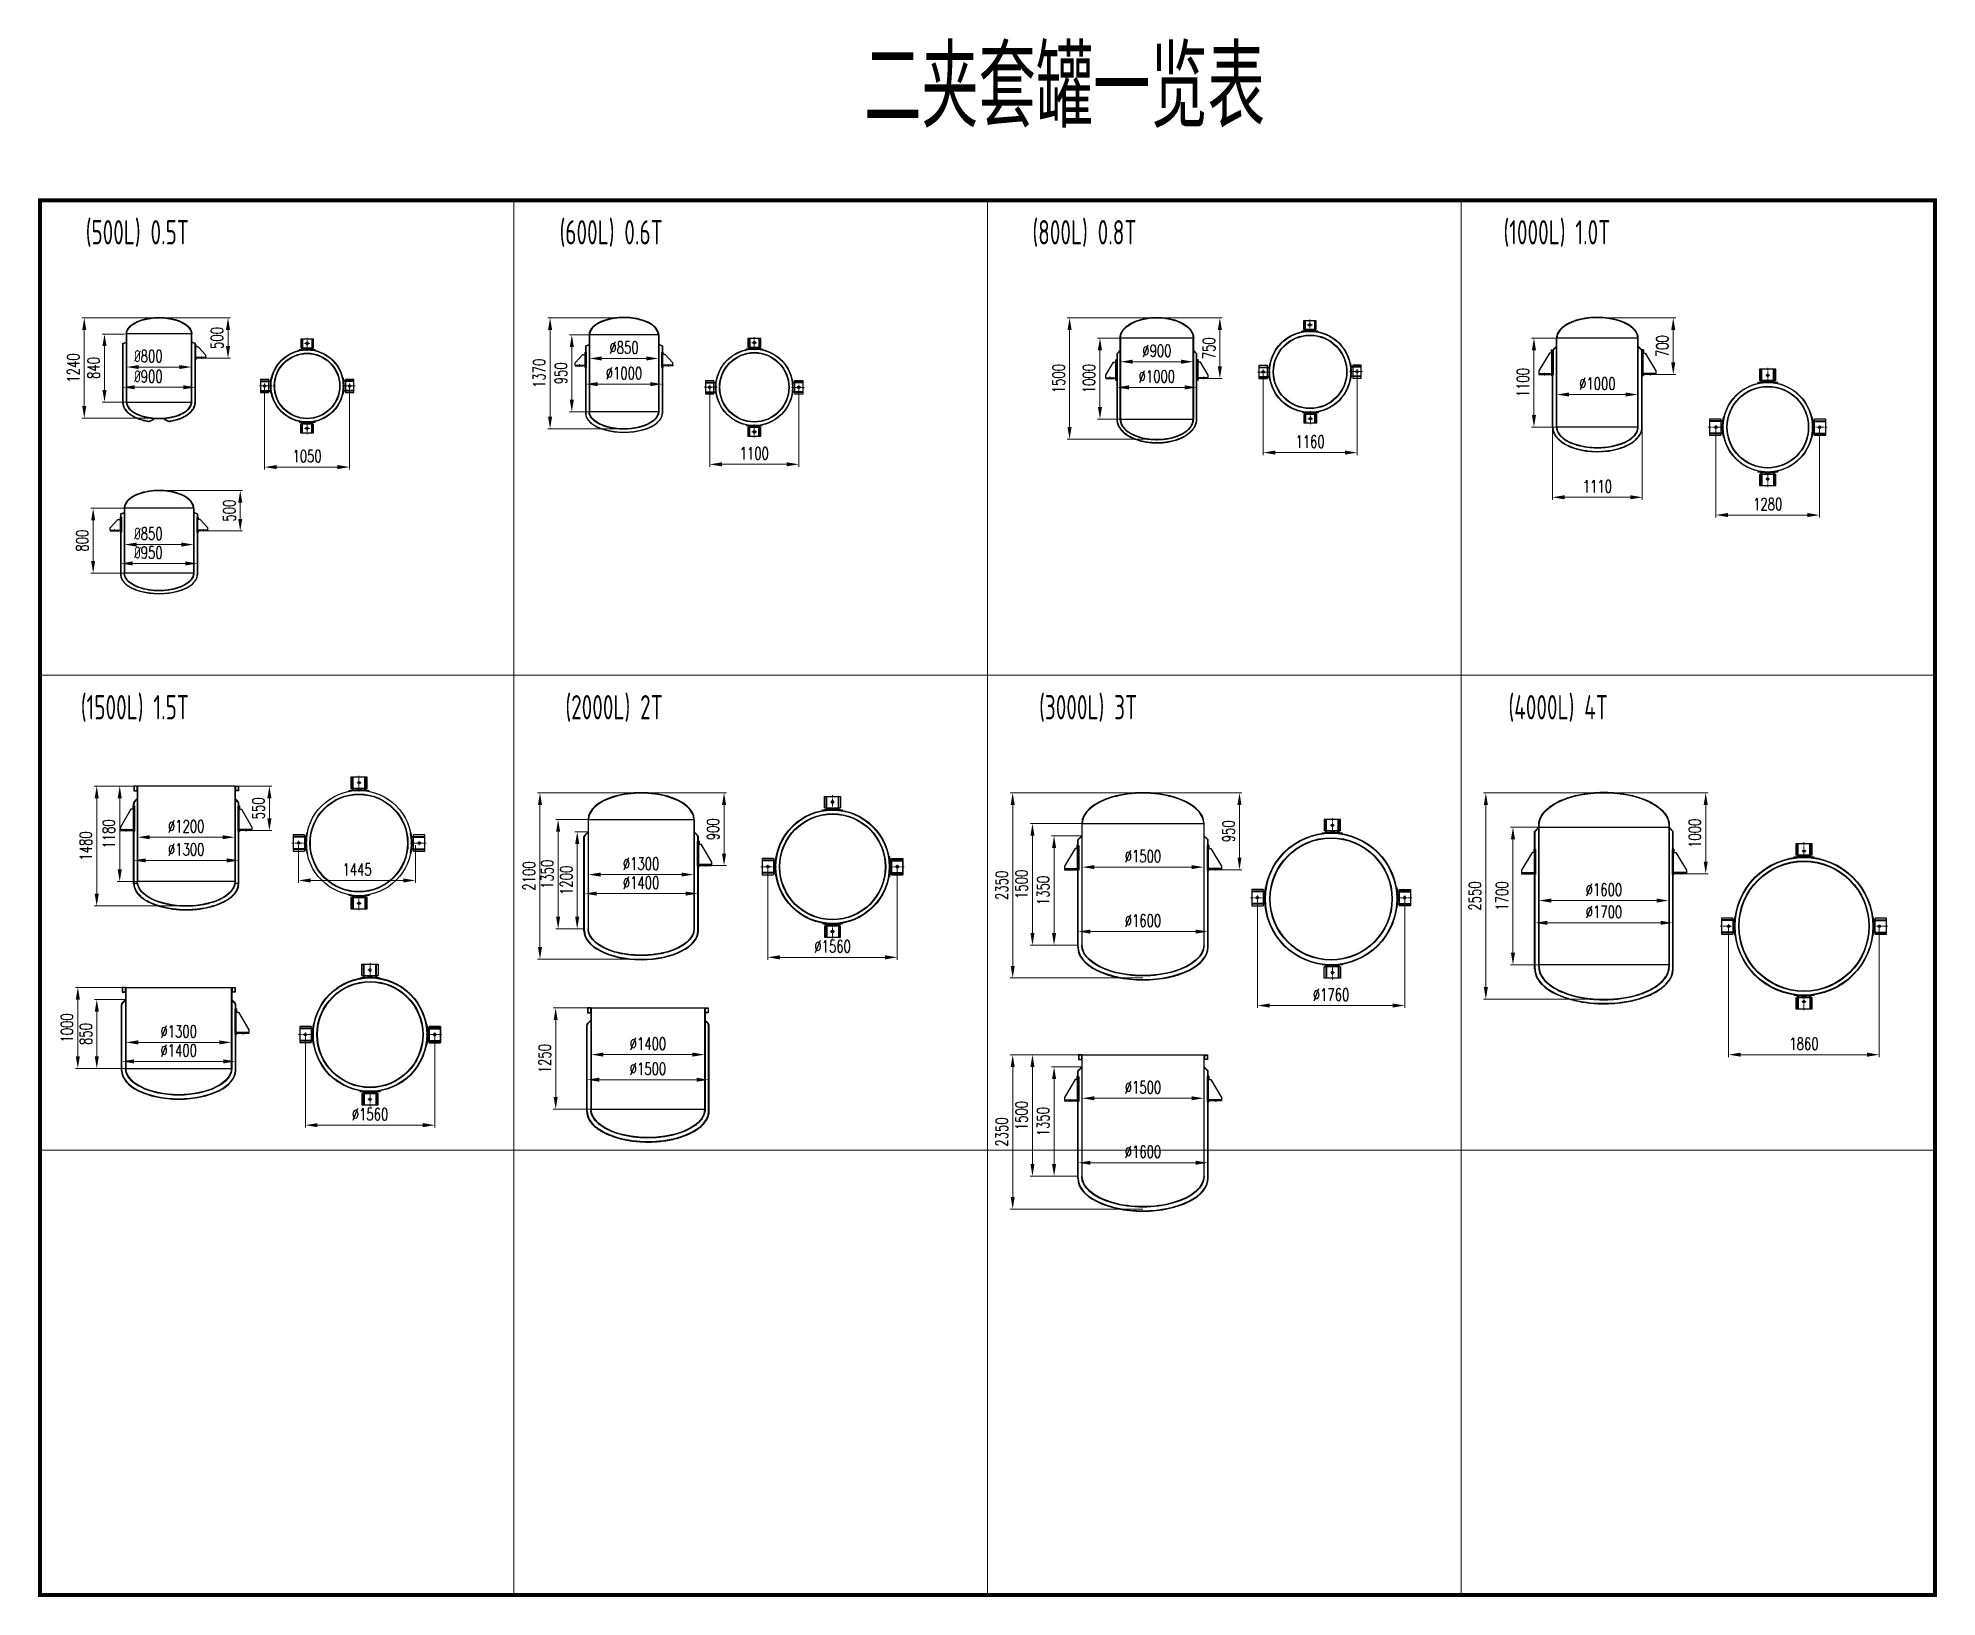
# Model space of a CAD drawing. Header units: inches. Extents: x -169 to 133840, y -13253 to 11464.
# Drawn here: x 80848 to 104296, y -7785 to 11464 of the extents above; entities that cross this region are included whole.
import ezdxf

# ---------------------------------------------------------------- set-up
doc = ezdxf.new("R2010")
doc.units = ezdxf.units.IN
doc.header["$MEASUREMENT"] = 0
for name, pattern in [('ACAD_ISO02W100', [15, 12, -3]), ('CENTER', [50.8, 31.75, -6.35, 6.35, -6.35]), ('DASHED2', [9.525, 6.35, -3.175])]:
    doc.linetypes.add(name, pattern=pattern)
for name, color, linetype, lineweight in [('00', 93, 'Continuous', 25), ('1', 1, 'Continuous', 15), ('cc', 93, 'Continuous', 15), ('XU', 4, 'ACAD_ISO02W100', 13), ('中心线', 1, 'CENTER', 18)]:
    doc.layers.add(name, color=color, linetype=linetype, lineweight=lineweight)
doc.styles.get("Standard").update_dxf_attribs({"font": 'isocp.shx', "width": 0.707, "bigfont": 'hztxt.shx'})
doc.styles.add('style1', font='txt.shx', dxfattribs={"width": 0.7})
doc.dimstyles.new('iso-025', dxfattribs={"dimscale": 60, "dimtxt": 2.5, "dimasz": 2.5, "dimexe": 0.5, "dimexo": 0, "dimgap": 1, "dimtad": 1, "dimdec": 0, "dimdsep": 46, "dimtxsty": 'style1', "dimcen": 3, "dimclrd": 256, "dimclre": 256, "dimclrt": 256, "dimadec": 0, "dimazin": 2, "dimtfac": 1, "dimtdec": 0, "dimtmove": 0, "dimatfit": 0, "dimfxl": 0, "dimtolj": 1, "dimtzin": 0, "dimlwd": -1, "dimlwe": -1, "dimarcsym": 0})

msp = doc.modelspace()

# ---------------------------------------------------------------- texts
at = {"layer": 'cc', "attachment_point": 3}
for s, insert, char_height in [('二夹套罐一览表', (95996.6, 11356.3), 1000), ('{\\H1.2x;(500L) 0.5T}', (82712.4, 9214.9), 250), ('{\\H1.2x;(600L) 0.6T}', (88562.4, 9214.9), 250), ('{\\H1.2x;(800L) 0.8T}', (94412.4, 9214.9), 250), ('{\\H1.2x;(1000L) 1.0T}', (100262.4, 9214.9), 250), ('{\\H1.2x;(1500L) 1.5T}', (82712.4, 3350.9), 250), ('{\\H1.2x;(2000L) 2T}', (88562.4, 3350.9), 250), ('(3000L) 3T', (94419.6, 3350.9), 300), ('(4000L) 4T', (100232.8, 3350.9), 300)]:
    msp.add_mtext(s, dxfattribs=dict(at, insert=insert, char_height=char_height))

# ---------------------------------------------------------------- blocks, each defined once
blk = doc.blocks.new('*D29')
at = {"layer": 'cc'}
for p, q in [((95975, 7308), (95975, 6315)), ((97135, 7314), (97135, 6315)), ((96985, 6345), (96125, 6345))]:
    blk.add_line(p, q, dxfattribs=at)
for points in [[(96125, 6370), (96125, 6320), (95975, 6345)], [(96985, 6370), (96985, 6320), (97135, 6345)]]:
    blk.add_solid(points, dxfattribs=at)
at = {"layer": 'Defpoints', "color": 0}
for p in [(95975, 7308), (97135, 7314), (95975, 6345)]:
    blk.add_point(p, dxfattribs=at)
at = {"layer": 'cc', "insert": (96555, 6480), "char_height": 150, "attachment_point": 5, "style": 'style1'}
blk.add_mtext('\\A1;1160', dxfattribs=at)
blk = doc.blocks.new('A1T2')
for p, q in [((4880, 18772), (4879, 18766)), ((4916, 18636), (4916, 18761)), ((4922, 18636), (4922, 18760)), ((5035, 18636), (5035, 18760)), ((5041, 18636), (5041, 18761)), ((5077, 18772), (5078, 18766)), ((4916, 18741), (4899, 18741)), ((4899, 18741), (4899, 18636)), ((4899, 18636), (5059, 18636)), ((4916, 18731), (4922, 18731)), ((4916, 18636), (5041, 18636)), ((5035, 18741), (4922, 18741)), ((5041, 18731), (5035, 18731)), ((5059, 18741), (5041, 18741)), ((5059, 18636), (5059, 18741))]:
    blk.add_line(p, q)
blk.add_circle((4979, 18688), 15)
for radius, start, end in [(511, 258.7695, 270), (511, 258.7695, 281.2305), (505, 258.7695, 281.2305), (511, 270, 281.2305)]:
    blk.add_arc((4979, 19268), radius, start, end)
at = {"layer": '中心线'}
for p, q in [((4979, 18780), (4979, 18620)), ((4948, 18688), (5010, 18688))]:
    blk.add_line(p, q, dxfattribs=at)
blk = doc.blocks.new('*D30')
at = {"layer": 'cc'}
for p, q in [((94644, 8009), (95471, 8009)), ((95441, 7859), (95441, 7409)), ((95295, 7259), (95471, 7259))]:
    blk.add_line(p, q, dxfattribs=at)
for points in [[(95416, 7859), (95466, 7859), (95441, 8009)], [(95416, 7409), (95466, 7409), (95441, 7259)]]:
    blk.add_solid(points, dxfattribs=at)
at = {"layer": 'Defpoints', "color": 0}
for p in [(94644, 8009), (95295, 7259), (95441, 7259)]:
    blk.add_point(p, dxfattribs=at)
at = {"layer": 'cc', "insert": (95306, 7634), "char_height": 150, "attachment_point": 5, "rotation": 90, "style": 'style1'}
blk.add_mtext('\\A1;750', dxfattribs=at)
blk = doc.blocks.new('*D31')
at = {"layer": 'cc'}
for p, q in [((94663, 8009), (93555, 8009)), ((93585, 7859), (93585, 6659)), ((94663, 6509), (93555, 6509))]:
    blk.add_line(p, q, dxfattribs=at)
for points in [[(93560, 7859), (93610, 7859), (93585, 8009)], [(93560, 6659), (93610, 6659), (93585, 6509)]]:
    blk.add_solid(points, dxfattribs=at)
at = {"layer": 'Defpoints', "color": 0}
for p in [(94663, 8009), (93585, 6509), (94663, 6509)]:
    blk.add_point(p, dxfattribs=at)
at = {"layer": 'cc', "insert": (93450, 7259), "char_height": 150, "attachment_point": 5, "rotation": 90, "style": 'style1'}
blk.add_mtext('\\A1;1500', dxfattribs=at)
blk = doc.blocks.new('*D28')
at = {"layer": 'cc'}
for p, q in [((94213, 7759), (93930, 7759)), ((93960, 7609), (93960, 6909)), ((94213, 6759), (93930, 6759))]:
    blk.add_line(p, q, dxfattribs=at)
for points in [[(93935, 7609), (93985, 7609), (93960, 7759)], [(93935, 6909), (93985, 6909), (93960, 6759)]]:
    blk.add_solid(points, dxfattribs=at)
at = {"layer": 'Defpoints', "color": 0}
for p in [(94213, 7759), (93960, 6759), (94213, 6759)]:
    blk.add_point(p, dxfattribs=at)
at = {"layer": 'cc', "insert": (93825, 7259), "char_height": 150, "attachment_point": 5, "rotation": 90, "style": 'style1'}
blk.add_mtext('\\A1;1000', dxfattribs=at)
blk = doc.blocks.new('*D32')
at = {"layer": 'cc'}
for p, q in [((94168, 7162), (94168, 7120)), ((94318, 7150), (95008, 7150)), ((95158, 7162), (95158, 7120))]:
    blk.add_line(p, q, dxfattribs=at)
for points in [[(94318, 7175), (94318, 7125), (94168, 7150)], [(95008, 7175), (95008, 7125), (95158, 7150)]]:
    blk.add_solid(points, dxfattribs=at)
at = {"layer": 'Defpoints', "color": 0}
for p in [(94168, 7162), (95158, 7162), (95158, 7150)]:
    blk.add_point(p, dxfattribs=at)
at = {"layer": 'cc', "insert": (94663, 7285), "char_height": 150, "attachment_point": 5, "style": 'style1'}
blk.add_mtext('\\A1;%%C1000', dxfattribs=at)
blk = doc.blocks.new('*D33')
at = {"layer": 'cc'}
for p, q in [((94213, 7581), (94213, 7437)), ((95113, 7569), (95113, 7437)), ((94363, 7467), (94963, 7467))]:
    blk.add_line(p, q, dxfattribs=at)
for points in [[(94363, 7492), (94363, 7442), (94213, 7467)], [(94963, 7492), (94963, 7442), (95113, 7467)]]:
    blk.add_solid(points, dxfattribs=at)
at = {"layer": 'Defpoints', "color": 0}
for p in [(94213, 7581), (95113, 7569), (95113, 7467)]:
    blk.add_point(p, dxfattribs=at)
at = {"layer": 'cc', "insert": (94663, 7602), "char_height": 150, "attachment_point": 5, "style": 'style1'}
blk.add_mtext('\\A1;%%C900', dxfattribs=at)
blk = doc.blocks.new('A1T3')
for p, q in [((5644, 19605), (5644, 19367)), ((5660, 19611), (5650, 19611)), ((5656, 19391), (5656, 19581)), ((5686, 19581), (5656, 19581)), ((5660, 19611), (5660, 19581)), ((5781, 19421), (5686, 19581)), ((5660, 19361), (5650, 19361)), ((5781, 19391), (5656, 19391)), ((5660, 19391), (5660, 19361)), ((5676, 19391), (5676, 19381)), ((5781, 19381), (5676, 19381)), ((5713, 19391), (5713, 19381)), ((5743, 19391), (5743, 19381)), ((5781, 19391), (5781, 19421)), ((5781, 19391), (5781, 19381))]:
    blk.add_line(p, q)
at = {"linetype": 'DASHED2'}
blk.add_line((5654, 19611), (5654, 19361), dxfattribs=at)
for centre, start, end in [((5650, 19605), 90, 180), ((5650, 19367), 180, 270)]:
    blk.add_arc(centre, 6, start, end)
at = {"layer": '中心线'}
blk.add_line((5728, 19404), (5728, 19368), dxfattribs=at)
blk = doc.blocks.new('*D38')
at = {"layer": 'cc'}
for p, q in [((88295, 2145), (87016, 2145)), ((87046, 1995), (87046, 239)), ((88295, 89), (87016, 89))]:
    blk.add_line(p, q, dxfattribs=at)
for points in [[(87021, 1995), (87071, 1995), (87046, 2145)], [(87021, 239), (87071, 239), (87046, 89)]]:
    blk.add_solid(points, dxfattribs=at)
at = {"layer": 'Defpoints', "color": 0}
for p in [(88295, 2145), (87046, 89), (88295, 89)]:
    blk.add_point(p, dxfattribs=at)
at = {"layer": 'cc', "insert": (86911, 1117), "char_height": 150, "attachment_point": 5, "rotation": 90, "style": 'style1'}
blk.add_mtext('\\A1;2100', dxfattribs=at)
blk = doc.blocks.new('A1.5T-2')
for p, q in [((8085, 15185), (8083, 15178)), ((8107, 15151), (8127, 15151)), ((8107, 15151), (8107, 15011)), ((8107, 15011), (8307, 15011)), ((8127, 15011), (8127, 15171)), ((8127, 15151), (8127, 15011)), ((8127, 15141), (8135, 15141)), ((8127, 15136), (8127, 15106)), ((8135, 15169), (8135, 15011)), ((8135, 15151), (8279, 15151)), ((8279, 15169), (8279, 15011)), ((8287, 15141), (8279, 15141)), ((8287, 15171), (8287, 15011)), ((8287, 15151), (8307, 15151)), ((8307, 15011), (8307, 15151)), ((8330, 15185), (8332, 15178))]:
    blk.add_line(p, q)
blk.add_circle((8207, 15081), 15)
for radius, start, end in [(663, 259.1816, 270), (663, 259.1816, 280.8184), (655, 259.1816, 280.8184), (663, 270, 280.8184)]:
    blk.add_arc((8207, 15829), radius, start, end)
at = {"layer": '中心线'}
for p, q in [((8182, 15081), (8233, 15081)), ((8207, 14994), (8207, 15186))]:
    blk.add_line(p, q, dxfattribs=at)
blk = doc.blocks.new('*D39')
at = {"layer": 'cc'}
for p, q in [((89859, 1231), (89859, 83)), ((91458, 1231), (91458, 83)), ((90009, 113), (91308, 113))]:
    blk.add_line(p, q, dxfattribs=at)
for points in [[(90009, 138), (90009, 88), (89859, 113)], [(91308, 138), (91308, 88), (91458, 113)]]:
    blk.add_solid(points, dxfattribs=at)
at = {"layer": 'Defpoints', "color": 0}
for p in [(89859, 1231), (91458, 1231), (91458, 113)]:
    blk.add_point(p, dxfattribs=at)
at = {"layer": 'cc', "insert": (90659, 248), "char_height": 150, "attachment_point": 5, "style": 'style1'}
blk.add_mtext('\\A1;%%c1560', dxfattribs=at)
blk = doc.blocks.new('*D36')
at = {"layer": 'cc'}
for p, q in [((87595, 769), (87595, 930)), ((87745, 900), (88845, 900)), ((88995, 768), (88995, 930))]:
    blk.add_line(p, q, dxfattribs=at)
for points in [[(87745, 925), (87745, 875), (87595, 900)], [(88845, 925), (88845, 875), (88995, 900)]]:
    blk.add_solid(points, dxfattribs=at)
at = {"layer": 'Defpoints', "color": 0}
for p in [(87595, 769), (88995, 900), (88995, 768)]:
    blk.add_point(p, dxfattribs=at)
at = {"layer": 'cc', "insert": (88295, 1035), "char_height": 150, "attachment_point": 5, "style": 'style1'}
blk.add_mtext('\\A1;%%C1400', dxfattribs=at)
blk = doc.blocks.new('*D37')
at = {"layer": 'cc'}
for p, q in [((87645, 1260), (87645, 1105)), ((88945, 1260), (88945, 1105)), ((87795, 1135), (88795, 1135))]:
    blk.add_line(p, q, dxfattribs=at)
for points in [[(87795, 1160), (87795, 1110), (87645, 1135)], [(88795, 1160), (88795, 1110), (88945, 1135)]]:
    blk.add_solid(points, dxfattribs=at)
at = {"layer": 'Defpoints', "color": 0}
for p in [(87645, 1260), (88945, 1260), (88945, 1135)]:
    blk.add_point(p, dxfattribs=at)
at = {"layer": 'cc', "insert": (88295, 1270), "char_height": 150, "attachment_point": 5, "style": 'style1'}
blk.add_mtext('\\A1;%%C1300', dxfattribs=at)
blk = doc.blocks.new('*D40')
at = {"layer": 'cc'}
for p, q in [((87639, 1814), (87240, 1814)), ((87270, 614), (87270, 1664)), ((87595, 464), (87240, 464))]:
    blk.add_line(p, q, dxfattribs=at)
for points in [[(87245, 1664), (87295, 1664), (87270, 1814)], [(87245, 614), (87295, 614), (87270, 464)]]:
    blk.add_solid(points, dxfattribs=at)
at = {"layer": 'Defpoints', "color": 0}
for p in [(87270, 1814), (87639, 1814), (87595, 464)]:
    blk.add_point(p, dxfattribs=at)
at = {"layer": 'cc', "insert": (87135, 1139), "char_height": 150, "attachment_point": 5, "rotation": 90, "style": 'style1'}
blk.add_mtext('\\A1;1350', dxfattribs=at)
blk = doc.blocks.new('A1.5T3')
for p, q in [((5355, 15451), (5355, 15152)), ((5376, 15459), (5363, 15459)), ((5370, 15169), (5370, 15419)), ((5370, 15419), (5400, 15419)), ((5376, 15459), (5376, 15419)), ((5400, 15419), (5530, 15199)), ((5363, 15144), (5376, 15144)), ((5530, 15169), (5370, 15169)), ((5376, 15169), (5376, 15144)), ((5390, 15155), (5390, 15169)), ((5530, 15155), (5390, 15155)), ((5445, 15169), (5445, 15155)), ((5530, 15155), (5460, 15155)), ((5475, 15169), (5475, 15155)), ((5530, 15199), (5530, 15169)), ((5530, 15169), (5530, 15155))]:
    blk.add_line(p, q)
at = {"linetype": 'DASHED2'}
blk.add_line((5368, 15459), (5368, 15144), dxfattribs=at)
for centre, start, end in [((5363, 15451), 90, 180), ((5363, 15152), 180, 270)]:
    blk.add_arc(centre, 8, start, end)
at = {"layer": '中心线'}
blk.add_line((5460, 15144), (5460, 15182), dxfattribs=at)
blk = doc.blocks.new('*D41')
at = {"layer": 'cc'}
for p, q in [((87639, 1664), (87476, 1664)), ((87506, 614), (87506, 1514)), ((87589, 464), (87476, 464))]:
    blk.add_line(p, q, dxfattribs=at)
for points in [[(87481, 1514), (87531, 1514), (87506, 1664)], [(87481, 614), (87531, 614), (87506, 464)]]:
    blk.add_solid(points, dxfattribs=at)
at = {"layer": 'Defpoints', "color": 0}
for p in [(87506, 1664), (87639, 1664), (87589, 464)]:
    blk.add_point(p, dxfattribs=at)
at = {"layer": 'cc', "insert": (87371, 1064), "char_height": 150, "attachment_point": 5, "rotation": 90, "style": 'style1'}
blk.add_mtext('\\A1;1200', dxfattribs=at)
blk = doc.blocks.new('*D42')
at = {"layer": 'cc'}
for p, q in [((88295, 2145), (89349, 2145)), ((89319, 1995), (89319, 1395)), ((89164, 1245), (89349, 1245))]:
    blk.add_line(p, q, dxfattribs=at)
for points in [[(89294, 1995), (89344, 1995), (89319, 2145)], [(89294, 1395), (89344, 1395), (89319, 1245)]]:
    blk.add_solid(points, dxfattribs=at)
at = {"layer": 'Defpoints', "color": 0}
for p in [(88295, 2145), (89164, 1245), (89319, 1245)]:
    blk.add_point(p, dxfattribs=at)
at = {"layer": 'cc', "insert": (89184, 1695), "char_height": 150, "attachment_point": 5, "rotation": 90, "style": 'style1'}
blk.add_mtext('\\A1;900', dxfattribs=at)
blk = doc.blocks.new('*D43')
at = {"layer": 'cc'}
for p, q in [((93741, 1357), (93741, 1197)), ((93891, 1227), (95091, 1227)), ((95241, 1357), (95241, 1197))]:
    blk.add_line(p, q, dxfattribs=at)
for points in [[(93891, 1252), (93891, 1202), (93741, 1227)], [(95091, 1252), (95091, 1202), (95241, 1227)]]:
    blk.add_solid(points, dxfattribs=at)
at = {"layer": 'Defpoints', "color": 0}
for p in [(93741, 1357), (95241, 1357), (95241, 1227)]:
    blk.add_point(p, dxfattribs=at)
at = {"layer": 'cc', "insert": (94491, 1362), "char_height": 150, "attachment_point": 5, "style": 'style1'}
blk.add_mtext('\\A1;%%C1500', dxfattribs=at)
blk = doc.blocks.new('*D44')
at = {"layer": 'cc'}
for p, q in [((93735, 1764), (93097, 1764)), ((93127, 414), (93127, 1614)), ((93685, 264), (93097, 264))]:
    blk.add_line(p, q, dxfattribs=at)
for points in [[(93102, 1614), (93152, 1614), (93127, 1764)], [(93102, 414), (93152, 414), (93127, 264)]]:
    blk.add_solid(points, dxfattribs=at)
at = {"layer": 'Defpoints', "color": 0}
for p in [(93127, 1764), (93735, 1764), (93685, 264)]:
    blk.add_point(p, dxfattribs=at)
at = {"layer": 'cc', "insert": (92992, 1014), "char_height": 150, "attachment_point": 5, "rotation": 90, "style": 'style1'}
blk.add_mtext('\\A1;1500', dxfattribs=at)
blk = doc.blocks.new('*D45')
at = {"layer": 'cc'}
for p, q in [((94491, 2145), (92853, 2145)), ((92883, 8), (92883, 1995)), ((94491, -142), (92853, -142))]:
    blk.add_line(p, q, dxfattribs=at)
for points in [[(92858, 1995), (92908, 1995), (92883, 2145)], [(92858, 8), (92908, 8), (92883, -142)]]:
    blk.add_solid(points, dxfattribs=at)
at = {"layer": 'Defpoints', "color": 0}
for p in [(92883, 2145), (94491, 2145), (94491, -142)]:
    blk.add_point(p, dxfattribs=at)
at = {"layer": 'cc', "insert": (92748, 1002), "char_height": 150, "attachment_point": 5, "rotation": 90, "style": 'style1'}
blk.add_mtext('\\A1;2350', dxfattribs=at)
blk = doc.blocks.new('*D46')
at = {"layer": 'cc'}
for p, q in [((93691, 264), (93691, 461)), ((93841, 431), (95141, 431)), ((95291, 264), (95291, 461))]:
    blk.add_line(p, q, dxfattribs=at)
for points in [[(93841, 456), (93841, 406), (93691, 431)], [(95141, 456), (95141, 406), (95291, 431)]]:
    blk.add_solid(points, dxfattribs=at)
at = {"layer": 'Defpoints', "color": 0}
for p in [(93691, 264), (95291, 431), (95291, 264)]:
    blk.add_point(p, dxfattribs=at)
at = {"layer": 'cc', "insert": (94491, 566), "char_height": 150, "attachment_point": 5, "style": 'style1'}
blk.add_mtext('\\A1;%%C1600', dxfattribs=at)
blk = doc.blocks.new('*D47')
at = {"layer": 'cc'}
for p, q in [((93735, 1614), (93364, 1614)), ((93394, 414), (93394, 1464)), ((93685, 264), (93364, 264))]:
    blk.add_line(p, q, dxfattribs=at)
for points in [[(93369, 1464), (93419, 1464), (93394, 1614)], [(93369, 414), (93419, 414), (93394, 264)]]:
    blk.add_solid(points, dxfattribs=at)
at = {"layer": 'Defpoints', "color": 0}
for p in [(93394, 1614), (93735, 1614), (93685, 264)]:
    blk.add_point(p, dxfattribs=at)
at = {"layer": 'cc', "insert": (93259, 939), "char_height": 150, "attachment_point": 5, "rotation": 90, "style": 'style1'}
blk.add_mtext('\\A1;1350', dxfattribs=at)
blk = doc.blocks.new('*D48')
at = {"layer": 'cc'}
for p, q in [((94491, 2145), (95713, 2145)), ((95683, 1995), (95683, 1345)), ((95460, 1195), (95713, 1195))]:
    blk.add_line(p, q, dxfattribs=at)
for points in [[(95658, 1995), (95708, 1995), (95683, 2145)], [(95658, 1345), (95708, 1345), (95683, 1195)]]:
    blk.add_solid(points, dxfattribs=at)
at = {"layer": 'Defpoints', "color": 0}
for p in [(94491, 2145), (95460, 1195), (95683, 1195)]:
    blk.add_point(p, dxfattribs=at)
at = {"layer": 'cc', "insert": (95548, 1670), "char_height": 150, "attachment_point": 5, "rotation": 90, "style": 'style1'}
blk.add_mtext('\\A1;950', dxfattribs=at)
blk = doc.blocks.new('*D49')
at = {"layer": 'cc'}
for p, q in [((95904, 849), (95904, -512)), ((97724, 849), (97724, -512)), ((96054, -482), (97574, -482))]:
    blk.add_line(p, q, dxfattribs=at)
for points in [[(96054, -457), (96054, -507), (95904, -482)], [(97574, -457), (97574, -507), (97724, -482)]]:
    blk.add_solid(points, dxfattribs=at)
at = {"layer": 'Defpoints', "color": 0}
for p in [(95904, 849), (97724, 849), (97724, -482)]:
    blk.add_point(p, dxfattribs=at)
at = {"layer": 'cc', "insert": (96814, -347), "char_height": 150, "attachment_point": 5, "style": 'style1'}
blk.add_mtext('\\A1;%%c1760', dxfattribs=at)
blk = doc.blocks.new('*D75')
at = {"layer": 'cc'}
for p, q in [((81942, 7389), (81942, 7431)), ((82092, 7401), (82592, 7401)), ((82742, 7389), (82742, 7431))]:
    blk.add_line(p, q, dxfattribs=at)
for points in [[(82092, 7426), (82092, 7376), (81942, 7401)], [(82592, 7426), (82592, 7376), (82742, 7401)]]:
    blk.add_solid(points, dxfattribs=at)
at = {"layer": 'Defpoints', "color": 0}
for p in [(81942, 7389), (82742, 7401), (82742, 7389)]:
    blk.add_point(p, dxfattribs=at)
at = {"layer": 'cc', "insert": (82211, 7536), "char_height": 150, "attachment_point": 5, "style": 'style1'}
blk.add_mtext('\\A1;{\\Fisocp.shx|c0;%%C}800', dxfattribs=at)
blk = doc.blocks.new('A$C669B3A0C')
for p, q in [((0, 184), (0, 6)), ((16, 190), (6, 190)), ((16, 0), (6, 0)), ((42, 160), (12, 160)), ((12, 30), (12, 160)), ((137, 30), (12, 30)), ((16, 190), (16, 160)), ((16, 30), (16, 0)), ((32, 30), (32, 20)), ((137, 20), (32, 20)), ((137, 60), (42, 160)), ((69, 30), (69, 20)), ((99, 30), (99, 20)), ((137, 30), (137, 60)), ((137, 30), (137, 20))]:
    blk.add_line(p, q)
at = {"linetype": 'DASHED2'}
blk.add_line((10, 190), (10, 0), dxfattribs=at)
for centre, start, end in [((6, 184), 90, 180), ((6, 6), 180, 270)]:
    blk.add_arc(centre, 6, start, end)
at = {"layer": '中心线'}
blk.add_line((84, 43), (84, 8), dxfattribs=at)
blk = doc.blocks.new('*D77')
at = {"layer": 'cc'}
for p, q in [((81917, 7809), (81639, 7809)), ((81669, 7659), (81669, 7119)), ((81942, 6969), (81639, 6969))]:
    blk.add_line(p, q, dxfattribs=at)
for points in [[(81644, 7659), (81694, 7659), (81669, 7809)], [(81644, 7119), (81694, 7119), (81669, 6969)]]:
    blk.add_solid(points, dxfattribs=at)
at = {"layer": 'Defpoints', "color": 0}
for p in [(81917, 7809), (81669, 6969), (81942, 6969)]:
    blk.add_point(p, dxfattribs=at)
at = {"layer": 'cc', "insert": (81534, 7389), "char_height": 150, "attachment_point": 5, "rotation": 90, "style": 'style1'}
blk.add_mtext('\\A1;840', dxfattribs=at)
blk = doc.blocks.new('*D78')
at = {"layer": 'cc'}
for p, q in [((81892, 7139), (81892, 7181)), ((82042, 7151), (82642, 7151)), ((82792, 7139), (82792, 7181))]:
    blk.add_line(p, q, dxfattribs=at)
for points in [[(82042, 7176), (82042, 7126), (81892, 7151)], [(82642, 7176), (82642, 7126), (82792, 7151)]]:
    blk.add_solid(points, dxfattribs=at)
at = {"layer": 'Defpoints', "color": 0}
for p in [(81892, 7139), (82792, 7151), (82792, 7139)]:
    blk.add_point(p, dxfattribs=at)
at = {"layer": 'cc', "insert": (82211, 7286), "char_height": 150, "attachment_point": 5, "style": 'style1'}
blk.add_mtext('\\A1;{\\Fisocp.shx|c0;%%C}900', dxfattribs=at)
blk = doc.blocks.new('*D79')
at = {"layer": 'cc'}
for p, q in [((82342, 8009), (83224, 8009)), ((83194, 7659), (83194, 7859)), ((82920, 7509), (83224, 7509))]:
    blk.add_line(p, q, dxfattribs=at)
for points in [[(83169, 7859), (83219, 7859), (83194, 8009)], [(83169, 7659), (83219, 7659), (83194, 7509)]]:
    blk.add_solid(points, dxfattribs=at)
at = {"layer": 'Defpoints', "color": 0}
for p in [(82342, 8009), (83194, 8009), (82920, 7509)]:
    blk.add_point(p, dxfattribs=at)
at = {"layer": 'cc', "insert": (83059, 7759), "char_height": 150, "attachment_point": 5, "rotation": 90, "style": 'style1'}
blk.add_mtext('\\A1;500', dxfattribs=at)
blk = doc.blocks.new('A$C6FDB45FA')
for p, q in [((121, 180), (16, 180)), ((16, 180), (16, 20)), ((16, 162), (16, 37)), ((16, 162), (141, 162)), ((16, 156), (140, 156)), ((16, 43), (140, 43)), ((16, 37), (141, 37)), ((16, 20), (121, 20)), ((111, 162), (111, 156)), ((111, 37), (111, 43)), ((121, 162), (121, 180)), ((121, 43), (121, 156)), ((121, 20), (121, 37)), ((153, 198), (147, 199)), ((153, 1), (147, 0))]:
    blk.add_line(p, q)
blk.add_circle((69, 100), 15)
for radius in [511, 505]:
    blk.add_arc((648, 100), radius, 168.7695, 191.2305)
at = {"layer": '中心线'}
for p, q in [((160, 100), (0, 100)), ((69, 131), (69, 68))]:
    blk.add_line(p, q, dxfattribs=at)
blk = doc.blocks.new('*D81')
at = {"layer": 'cc'}
for p, q in [((83646, 7136), (83646, 6136)), ((84696, 7136), (84696, 6136)), ((83796, 6166), (84546, 6166))]:
    blk.add_line(p, q, dxfattribs=at)
for points in [[(83796, 6191), (83796, 6141), (83646, 6166)], [(84546, 6191), (84546, 6141), (84696, 6166)]]:
    blk.add_solid(points, dxfattribs=at)
at = {"layer": 'Defpoints', "color": 0}
for p in [(83646, 7136), (84696, 7136), (84696, 6166)]:
    blk.add_point(p, dxfattribs=at)
at = {"layer": 'cc', "insert": (84171, 6301), "char_height": 150, "attachment_point": 5, "style": 'style1'}
blk.add_mtext('\\A1;1050', dxfattribs=at)
blk = doc.blocks.new('*D94')
at = {"layer": 'cc'}
for p, q in [((82342, 8009), (81389, 8009)), ((81419, 7859), (81419, 6919)), ((82342, 6769), (81389, 6769))]:
    blk.add_line(p, q, dxfattribs=at)
for points in [[(81394, 7859), (81444, 7859), (81419, 8009)], [(81394, 6919), (81444, 6919), (81419, 6769)]]:
    blk.add_solid(points, dxfattribs=at)
at = {"layer": 'Defpoints', "color": 0}
for p in [(82342, 8009), (81419, 6769), (82342, 6769)]:
    blk.add_point(p, dxfattribs=at)
at = {"layer": 'cc', "insert": (81284, 7389), "char_height": 150, "attachment_point": 5, "rotation": 90, "style": 'style1'}
blk.add_mtext('\\A1;1240', dxfattribs=at)
blk = doc.blocks.new('*D100')
at = {"layer": 'cc'}
for p, q in [((89142, 7120), (89142, 6170)), ((90242, 7120), (90242, 6170)), ((89292, 6200), (90092, 6200))]:
    blk.add_line(p, q, dxfattribs=at)
for points in [[(89292, 6225), (89292, 6175), (89142, 6200)], [(90092, 6225), (90092, 6175), (90242, 6200)]]:
    blk.add_solid(points, dxfattribs=at)
at = {"layer": 'Defpoints', "color": 0}
for p in [(89142, 7120), (90242, 7120), (90242, 6200)]:
    blk.add_point(p, dxfattribs=at)
at = {"layer": 'cc', "insert": (89692, 6335), "char_height": 150, "attachment_point": 5, "style": 'style1'}
blk.add_mtext('\\A1;1100', dxfattribs=at)
blk = doc.blocks.new('*D101')
at = {"layer": 'cc'}
for p, q in [((87658, 7799), (87409, 7799)), ((87439, 7649), (87439, 6999)), ((87658, 6849), (87409, 6849))]:
    blk.add_line(p, q, dxfattribs=at)
for points in [[(87414, 7649), (87464, 7649), (87439, 7799)], [(87414, 6999), (87464, 6999), (87439, 6849)]]:
    blk.add_solid(points, dxfattribs=at)
at = {"layer": 'Defpoints', "color": 0}
for p in [(87658, 7799), (87439, 6849), (87658, 6849)]:
    blk.add_point(p, dxfattribs=at)
at = {"layer": 'cc', "insert": (87304, 7324), "char_height": 150, "attachment_point": 5, "rotation": 90, "style": 'style1'}
blk.add_mtext('\\A1;950', dxfattribs=at)
blk = doc.blocks.new('*D102')
at = {"layer": 'cc'}
for p, q in [((88083, 8009), (87141, 8009)), ((87171, 7859), (87171, 6789)), ((88083, 6639), (87141, 6639))]:
    blk.add_line(p, q, dxfattribs=at)
for points in [[(87146, 7859), (87196, 7859), (87171, 8009)], [(87146, 6789), (87196, 6789), (87171, 6639)]]:
    blk.add_solid(points, dxfattribs=at)
at = {"layer": 'Defpoints', "color": 0}
for p in [(88083, 8009), (87171, 6639), (88083, 6639)]:
    blk.add_point(p, dxfattribs=at)
at = {"layer": 'cc', "insert": (87036, 7324), "char_height": 150, "attachment_point": 5, "rotation": 90, "style": 'style1'}
blk.add_mtext('\\A1;1370', dxfattribs=at)
blk = doc.blocks.new('*D104')
at = {"layer": 'cc'}
for p, q in [((87608, 7202), (87608, 7160)), ((87758, 7190), (88408, 7190)), ((88558, 7202), (88558, 7160))]:
    blk.add_line(p, q, dxfattribs=at)
for points in [[(87758, 7215), (87758, 7165), (87608, 7190)], [(88408, 7215), (88408, 7165), (88558, 7190)]]:
    blk.add_solid(points, dxfattribs=at)
at = {"layer": 'Defpoints', "color": 0}
for p in [(87608, 7202), (88558, 7202), (88558, 7190)]:
    blk.add_point(p, dxfattribs=at)
at = {"layer": 'cc', "insert": (88083, 7325), "char_height": 150, "attachment_point": 5, "style": 'style1'}
blk.add_mtext('\\A1;%%C1000', dxfattribs=at)
blk = doc.blocks.new('*D103')
at = {"layer": 'cc'}
for p, q in [((87658, 7621), (87658, 7477)), ((87808, 7507), (88358, 7507)), ((88508, 7609), (88508, 7477))]:
    blk.add_line(p, q, dxfattribs=at)
for points in [[(87808, 7532), (87808, 7482), (87658, 7507)], [(88358, 7532), (88358, 7482), (88508, 7507)]]:
    blk.add_solid(points, dxfattribs=at)
at = {"layer": 'Defpoints', "color": 0}
for p in [(87658, 7621), (88508, 7609), (88508, 7507)]:
    blk.add_point(p, dxfattribs=at)
at = {"layer": 'cc', "insert": (88083, 7642), "char_height": 150, "attachment_point": 5, "style": 'style1'}
blk.add_mtext('\\A1;%%C850', dxfattribs=at)
blk = doc.blocks.new('*D108')
at = {"layer": 'cc'}
for p, q in [((100102, 8009), (101069, 8009)), ((101039, 7859), (101039, 7459)), ((100824, 7309), (101069, 7309))]:
    blk.add_line(p, q, dxfattribs=at)
for points in [[(101014, 7859), (101064, 7859), (101039, 8009)], [(101014, 7459), (101064, 7459), (101039, 7309)]]:
    blk.add_solid(points, dxfattribs=at)
at = {"layer": 'Defpoints', "color": 0}
for p in [(100102, 8009), (100824, 7309), (101039, 7309)]:
    blk.add_point(p, dxfattribs=at)
at = {"layer": 'cc', "insert": (100904, 7659), "char_height": 150, "attachment_point": 5, "rotation": 90, "style": 'style1'}
blk.add_mtext('\\A1;700', dxfattribs=at)
blk = doc.blocks.new('*D107')
at = {"layer": 'cc'}
for p, q in [((101566, 6633), (101566, 5544)), ((102846, 6633), (102846, 5544)), ((101716, 5574), (102696, 5574))]:
    blk.add_line(p, q, dxfattribs=at)
for points in [[(101716, 5599), (101716, 5549), (101566, 5574)], [(102696, 5599), (102696, 5549), (102846, 5574)]]:
    blk.add_solid(points, dxfattribs=at)
at = {"layer": 'Defpoints', "color": 0}
for p in [(101566, 6633), (102846, 6633), (102846, 5574)]:
    blk.add_point(p, dxfattribs=at)
at = {"layer": 'cc', "insert": (102206, 5709), "char_height": 150, "attachment_point": 5, "style": 'style1'}
blk.add_mtext('\\A1;1280', dxfattribs=at)
blk = doc.blocks.new('*D106')
at = {"layer": 'cc'}
for p, q in [((99602, 7759), (99289, 7759)), ((99319, 7609), (99319, 6809)), ((99597, 6659), (99289, 6659))]:
    blk.add_line(p, q, dxfattribs=at)
for points in [[(99294, 7609), (99344, 7609), (99319, 7759)], [(99294, 6809), (99344, 6809), (99319, 6659)]]:
    blk.add_solid(points, dxfattribs=at)
at = {"layer": 'Defpoints', "color": 0}
for p in [(99602, 7759), (99319, 6659), (99597, 6659)]:
    blk.add_point(p, dxfattribs=at)
at = {"layer": 'cc', "insert": (99184, 7209), "char_height": 150, "attachment_point": 5, "rotation": 90, "style": 'style1'}
blk.add_mtext('\\A1;1100', dxfattribs=at)
blk = doc.blocks.new('*D105')
at = {"layer": 'cc'}
for p, q in [((99602, 7172), (99602, 7032)), ((99752, 7062), (100452, 7062)), ((100602, 7172), (100602, 7032))]:
    blk.add_line(p, q, dxfattribs=at)
for points in [[(99752, 7087), (99752, 7037), (99602, 7062)], [(100452, 7087), (100452, 7037), (100602, 7062)]]:
    blk.add_solid(points, dxfattribs=at)
at = {"layer": 'Defpoints', "color": 0}
for p in [(99602, 7172), (100602, 7172), (100602, 7062)]:
    blk.add_point(p, dxfattribs=at)
at = {"layer": 'cc', "insert": (100102, 7197), "char_height": 150, "attachment_point": 5, "style": 'style1'}
blk.add_mtext('\\A1;%%C1000', dxfattribs=at)
blk = doc.blocks.new('*D109')
at = {"layer": 'cc'}
for p, q in [((99547, 6659), (99547, 5763)), ((100657, 6659), (100657, 5763)), ((99697, 5793), (100507, 5793))]:
    blk.add_line(p, q, dxfattribs=at)
for points in [[(99697, 5818), (99697, 5768), (99547, 5793)], [(100507, 5818), (100507, 5768), (100657, 5793)]]:
    blk.add_solid(points, dxfattribs=at)
at = {"layer": 'Defpoints', "color": 0}
for p in [(99547, 6659), (100657, 6659), (100657, 5793)]:
    blk.add_point(p, dxfattribs=at)
at = {"layer": 'cc', "insert": (100102, 5928), "char_height": 150, "attachment_point": 5, "style": 'style1'}
blk.add_mtext('\\A1;1110', dxfattribs=at)
blk = doc.blocks.new('*D158')
at = {"layer": 'cc'}
for p, q in [((81917, 5197), (81917, 5239)), ((82067, 5209), (82617, 5209)), ((82767, 5197), (82767, 5239))]:
    blk.add_line(p, q, dxfattribs=at)
for points in [[(82067, 5234), (82067, 5184), (81917, 5209)], [(82617, 5234), (82617, 5184), (82767, 5209)]]:
    blk.add_solid(points, dxfattribs=at)
at = {"layer": 'Defpoints', "color": 0}
for p in [(81917, 5197), (82767, 5209), (82767, 5197)]:
    blk.add_point(p, dxfattribs=at)
at = {"layer": 'cc', "insert": (82211, 5344), "char_height": 150, "attachment_point": 5, "style": 'style1'}
blk.add_mtext('\\A1;{\\Fisocp.shx|c0;%%C}850', dxfattribs=at)
blk = doc.blocks.new('*D159')
at = {"layer": 'cc'}
for p, q in [((81912, 5657), (81499, 5657)), ((81529, 5507), (81529, 5007)), ((81912, 4857), (81499, 4857))]:
    blk.add_line(p, q, dxfattribs=at)
for points in [[(81504, 5507), (81554, 5507), (81529, 5657)], [(81504, 5007), (81554, 5007), (81529, 4857)]]:
    blk.add_solid(points, dxfattribs=at)
at = {"layer": 'Defpoints', "color": 0}
for p in [(81912, 5657), (81529, 4857), (81912, 4857)]:
    blk.add_point(p, dxfattribs=at)
at = {"layer": 'cc', "insert": (81394, 5257), "char_height": 150, "attachment_point": 5, "rotation": 90, "style": 'style1'}
blk.add_mtext('\\A1;800', dxfattribs=at)
blk = doc.blocks.new('*D160')
at = {"layer": 'cc'}
for p, q in [((81867, 4964), (81867, 5006)), ((82017, 4976), (82667, 4976)), ((82817, 4964), (82817, 5006))]:
    blk.add_line(p, q, dxfattribs=at)
for points in [[(82017, 5001), (82017, 4951), (81867, 4976)], [(82667, 5001), (82667, 4951), (82817, 4976)]]:
    blk.add_solid(points, dxfattribs=at)
at = {"layer": 'Defpoints', "color": 0}
for p in [(81867, 4964), (82817, 4976), (82817, 4964)]:
    blk.add_point(p, dxfattribs=at)
at = {"layer": 'cc', "insert": (82211, 5111), "char_height": 150, "attachment_point": 5, "style": 'style1'}
blk.add_mtext('\\A1;{\\Fisocp.shx|c0;%%C}950', dxfattribs=at)
blk = doc.blocks.new('*D161')
at = {"layer": 'cc'}
for p, q in [((82342, 5877), (83375, 5877)), ((83345, 5727), (83345, 5527)), ((82945, 5377), (83375, 5377))]:
    blk.add_line(p, q, dxfattribs=at)
for points in [[(83320, 5727), (83370, 5727), (83345, 5877)], [(83320, 5527), (83370, 5527), (83345, 5377)]]:
    blk.add_solid(points, dxfattribs=at)
at = {"layer": 'Defpoints', "color": 0}
for p in [(82342, 5877), (82945, 5377), (83345, 5377)]:
    blk.add_point(p, dxfattribs=at)
at = {"layer": 'cc', "insert": (83210, 5627), "char_height": 150, "attachment_point": 5, "rotation": 90, "style": 'style1'}
blk.add_mtext('\\A1;500', dxfattribs=at)
blk = doc.blocks.new('*D183')
at = {"layer": 'cc'}
for p, q in [((101723, 472), (101723, -1119)), ((103583, 472), (103583, -1119)), ((101873, -1089), (103433, -1089))]:
    blk.add_line(p, q, dxfattribs=at)
for points in [[(101873, -1064), (101873, -1114), (101723, -1089)], [(103433, -1064), (103433, -1114), (103583, -1089)]]:
    blk.add_solid(points, dxfattribs=at)
at = {"layer": 'Defpoints', "color": 0}
for p in [(101723, 472), (103583, 472), (103583, -1089)]:
    blk.add_point(p, dxfattribs=at)
at = {"layer": 'cc', "insert": (102653, -954), "char_height": 150, "attachment_point": 5, "style": 'style1'}
blk.add_mtext('\\A1;1860', dxfattribs=at)
blk = doc.blocks.new('*D182')
at = {"layer": 'cc'}
for p, q in [((99383, 1038), (99383, 784)), ((100983, 1010), (100983, 784)), ((99533, 814), (100833, 814))]:
    blk.add_line(p, q, dxfattribs=at)
for points in [[(99533, 839), (99533, 789), (99383, 814)], [(100833, 839), (100833, 789), (100983, 814)]]:
    blk.add_solid(points, dxfattribs=at)
at = {"layer": 'Defpoints', "color": 0}
for p in [(99383, 1038), (100983, 1010), (100983, 814)]:
    blk.add_point(p, dxfattribs=at)
at = {"layer": 'cc', "insert": (100183, 949), "char_height": 150, "attachment_point": 5, "style": 'style1'}
blk.add_mtext('\\A1;%%C1600', dxfattribs=at)
blk = doc.blocks.new('*D181')
at = {"layer": 'cc'}
for p, q in [((99388, 1720), (99030, 1720)), ((99060, 1570), (99060, 170)), ((99388, 20), (99030, 20))]:
    blk.add_line(p, q, dxfattribs=at)
for points in [[(99035, 1570), (99085, 1570), (99060, 1720)], [(99035, 170), (99085, 170), (99060, 20)]]:
    blk.add_solid(points, dxfattribs=at)
at = {"layer": 'Defpoints', "color": 0}
for p in [(99388, 1720), (99060, 20), (99388, 20)]:
    blk.add_point(p, dxfattribs=at)
at = {"layer": 'cc', "insert": (98925, 870), "char_height": 150, "attachment_point": 5, "rotation": 90, "style": 'style1'}
blk.add_mtext('\\A1;1700', dxfattribs=at)
blk = doc.blocks.new('*D180')
at = {"layer": 'cc'}
for p, q in [((100165, 2145), (101470, 2145)), ((101440, 1995), (101440, 1295)), ((101164, 1145), (101470, 1145))]:
    blk.add_line(p, q, dxfattribs=at)
for points in [[(101415, 1995), (101465, 1995), (101440, 2145)], [(101415, 1295), (101465, 1295), (101440, 1145)]]:
    blk.add_solid(points, dxfattribs=at)
at = {"layer": 'Defpoints', "color": 0}
for p in [(100165, 2145), (101164, 1145), (101440, 1145)]:
    blk.add_point(p, dxfattribs=at)
at = {"layer": 'cc', "insert": (101305, 1645), "char_height": 150, "attachment_point": 5, "rotation": 90, "style": 'style1'}
blk.add_mtext('\\A1;1000', dxfattribs=at)
blk = doc.blocks.new('*D184')
at = {"layer": 'cc'}
for p, q in [((100183, 2145), (98695, 2145)), ((98725, 1995), (98725, -255)), ((100183, -405), (98695, -405))]:
    blk.add_line(p, q, dxfattribs=at)
for points in [[(98700, 1995), (98750, 1995), (98725, 2145)], [(98700, -255), (98750, -255), (98725, -405)]]:
    blk.add_solid(points, dxfattribs=at)
at = {"layer": 'Defpoints', "color": 0}
for p in [(100183, 2145), (98725, -405), (100183, -405)]:
    blk.add_point(p, dxfattribs=at)
at = {"layer": 'cc', "insert": (98590, 870), "char_height": 150, "attachment_point": 5, "rotation": 90, "style": 'style1'}
blk.add_mtext('\\A1;2550', dxfattribs=at)
blk = doc.blocks.new('*D185')
at = {"layer": 'cc'}
for p, q in [((99333, 763), (99333, 509)), ((101033, 735), (101033, 509)), ((99483, 539), (100883, 539))]:
    blk.add_line(p, q, dxfattribs=at)
for points in [[(99483, 564), (99483, 514), (99333, 539)], [(100883, 564), (100883, 514), (101033, 539)]]:
    blk.add_solid(points, dxfattribs=at)
at = {"layer": 'Defpoints', "color": 0}
for p in [(99333, 763), (101033, 735), (101033, 539)]:
    blk.add_point(p, dxfattribs=at)
at = {"layer": 'cc', "insert": (100183, 674), "char_height": 150, "attachment_point": 5, "style": 'style1'}
blk.add_mtext('\\A1;%%C1700', dxfattribs=at)
blk = doc.blocks.new('*D255')
at = {"layer": 'cc'}
for p, q in [((82078, 1644), (82078, 1566)), ((83278, 1652), (83278, 1566)), ((82228, 1596), (83128, 1596))]:
    blk.add_line(p, q, dxfattribs=at)
for points in [[(82228, 1621), (82228, 1571), (82078, 1596)], [(83128, 1621), (83128, 1571), (83278, 1596)]]:
    blk.add_solid(points, dxfattribs=at)
at = {"layer": 'Defpoints', "color": 0}
for p in [(82078, 1644), (83278, 1652), (83278, 1596)]:
    blk.add_point(p, dxfattribs=at)
at = {"layer": 'cc', "insert": (82678, 1731), "char_height": 150, "attachment_point": 5, "style": 'style1'}
blk.add_mtext('\\A1;%%C1200', dxfattribs=at)
blk = doc.blocks.new('*D256')
at = {"layer": 'cc'}
for p, q in [((82033, 2228), (81827, 2228)), ((81857, 2078), (81857, 1198)), ((82078, 1048), (81827, 1048))]:
    blk.add_line(p, q, dxfattribs=at)
for points in [[(81832, 2078), (81882, 2078), (81857, 2228)], [(81832, 1198), (81882, 1198), (81857, 1048)]]:
    blk.add_solid(points, dxfattribs=at)
at = {"layer": 'Defpoints', "color": 0}
for p in [(82033, 2228), (81857, 1048), (82078, 1048)]:
    blk.add_point(p, dxfattribs=at)
at = {"layer": 'cc', "insert": (81722, 1638), "char_height": 150, "attachment_point": 5, "rotation": 90, "style": 'style1'}
blk.add_mtext('\\A1;1180', dxfattribs=at)
blk = doc.blocks.new('*D257')
at = {"layer": 'cc'}
for p, q in [((82033, 2228), (81543, 2228)), ((81573, 2078), (81573, 898)), ((82678, 748), (81543, 748))]:
    blk.add_line(p, q, dxfattribs=at)
for points in [[(81548, 2078), (81598, 2078), (81573, 2228)], [(81548, 898), (81598, 898), (81573, 748)]]:
    blk.add_solid(points, dxfattribs=at)
at = {"layer": 'Defpoints', "color": 0}
for p in [(82033, 2228), (81573, 748), (82678, 748)]:
    blk.add_point(p, dxfattribs=at)
at = {"layer": 'cc', "insert": (81438, 1488), "char_height": 150, "attachment_point": 5, "rotation": 90, "style": 'style1'}
blk.add_mtext('\\A1;1480', dxfattribs=at)
blk = doc.blocks.new('*D258')
at = {"layer": 'cc'}
for p, q in [((83323, 2228), (83735, 2228)), ((83705, 2078), (83705, 1828)), ((83490, 1678), (83735, 1678))]:
    blk.add_line(p, q, dxfattribs=at)
for points in [[(83680, 2078), (83730, 2078), (83705, 2228)], [(83680, 1828), (83730, 1828), (83705, 1678)]]:
    blk.add_solid(points, dxfattribs=at)
at = {"layer": 'Defpoints', "color": 0}
for p in [(83323, 2228), (83490, 1678), (83705, 1678)]:
    blk.add_point(p, dxfattribs=at)
at = {"layer": 'cc', "insert": (83570, 1953), "char_height": 150, "attachment_point": 5, "rotation": 90, "style": 'style1'}
blk.add_mtext('\\A1;550', dxfattribs=at)
blk = doc.blocks.new('*D259')
at = {"layer": 'cc'}
for p, q in [((84066, 1499), (84066, 1032)), ((85510, 1499), (85510, 1032)), ((84216, 1062), (85360, 1062))]:
    blk.add_line(p, q, dxfattribs=at)
for points in [[(84216, 1087), (84216, 1037), (84066, 1062)], [(85360, 1087), (85360, 1037), (85510, 1062)]]:
    blk.add_solid(points, dxfattribs=at)
at = {"layer": 'Defpoints', "color": 0}
for p in [(84066, 1499), (85510, 1499), (85510, 1062)]:
    blk.add_point(p, dxfattribs=at)
at = {"layer": 'cc', "insert": (84788, 1197), "char_height": 150, "attachment_point": 5, "style": 'style1'}
blk.add_mtext('\\A1;1445', dxfattribs=at)
blk = doc.blocks.new('*D260')
at = {"layer": 'cc'}
for p, q in [((82028, 1357), (82028, 1280)), ((82178, 1310), (83178, 1310)), ((83328, 1366), (83328, 1280))]:
    blk.add_line(p, q, dxfattribs=at)
for points in [[(82178, 1335), (82178, 1285), (82028, 1310)], [(83178, 1335), (83178, 1285), (83328, 1310)]]:
    blk.add_solid(points, dxfattribs=at)
at = {"layer": 'Defpoints', "color": 0}
for p in [(82028, 1357), (83328, 1366), (83328, 1310)]:
    blk.add_point(p, dxfattribs=at)
at = {"layer": 'cc', "insert": (82678, 1445), "char_height": 150, "attachment_point": 5, "style": 'style1'}
blk.add_mtext('\\A1;%%C1300', dxfattribs=at)
blk = doc.blocks.new('*D265')
at = {"layer": 'cc'}
for p, q in [((84149, -841), (84149, -1989)), ((85747, -841), (85747, -1989)), ((84299, -1959), (85597, -1959))]:
    blk.add_line(p, q, dxfattribs=at)
for points in [[(84299, -1934), (84299, -1984), (84149, -1959)], [(85597, -1934), (85597, -1984), (85747, -1959)]]:
    blk.add_solid(points, dxfattribs=at)
at = {"layer": 'Defpoints', "color": 0}
for p in [(84149, -841), (85747, -841), (85747, -1959)]:
    blk.add_point(p, dxfattribs=at)
at = {"layer": 'cc', "insert": (84948, -1824), "char_height": 150, "attachment_point": 5, "style": 'style1'}
blk.add_mtext('\\A1;%%c1560', dxfattribs=at)
blk = doc.blocks.new('*D261')
at = {"layer": 'cc'}
for p, q in [((81885, -1103), (81885, -1202)), ((82035, -1172), (83135, -1172)), ((83285, -1104), (83285, -1202))]:
    blk.add_line(p, q, dxfattribs=at)
for points in [[(82035, -1147), (82035, -1197), (81885, -1172)], [(83135, -1147), (83135, -1197), (83285, -1172)]]:
    blk.add_solid(points, dxfattribs=at)
at = {"layer": 'Defpoints', "color": 0}
for p in [(81885, -1103), (83285, -1104), (83285, -1172)]:
    blk.add_point(p, dxfattribs=at)
at = {"layer": 'cc', "insert": (82585, -1037), "char_height": 150, "attachment_point": 5, "style": 'style1'}
blk.add_mtext('\\A1;%%C1400', dxfattribs=at)
blk = doc.blocks.new('*D262')
at = {"layer": 'cc'}
for p, q in [((81935, -812), (81935, -967)), ((82085, -937), (83085, -937)), ((83235, -812), (83235, -967))]:
    blk.add_line(p, q, dxfattribs=at)
for points in [[(82085, -912), (82085, -962), (81935, -937)], [(83085, -912), (83085, -962), (83235, -937)]]:
    blk.add_solid(points, dxfattribs=at)
at = {"layer": 'Defpoints', "color": 0}
for p in [(81935, -812), (83235, -812), (83235, -937)]:
    blk.add_point(p, dxfattribs=at)
at = {"layer": 'cc', "insert": (82585, -802), "char_height": 150, "attachment_point": 5, "style": 'style1'}
blk.add_mtext('\\A1;%%C1300', dxfattribs=at)
blk = doc.blocks.new('*D263')
at = {"layer": 'cc'}
for p, q in [((81929, -258), (81310, -258)), ((81340, -1108), (81340, -408)), ((81929, -1258), (81310, -1258))]:
    blk.add_line(p, q, dxfattribs=at)
for points in [[(81315, -408), (81365, -408), (81340, -258)], [(81315, -1108), (81365, -1108), (81340, -1258)]]:
    blk.add_solid(points, dxfattribs=at)
at = {"layer": 'Defpoints', "color": 0}
for p in [(81340, -258), (81929, -258), (81929, -1258)]:
    blk.add_point(p, dxfattribs=at)
at = {"layer": 'cc', "insert": (81205, -758), "char_height": 150, "attachment_point": 5, "rotation": 90, "style": 'style1'}
blk.add_mtext('\\A1;1000', dxfattribs=at)
blk = doc.blocks.new('*D264')
at = {"layer": 'cc'}
for p, q in [((81929, -408), (81544, -408)), ((81574, -1108), (81574, -558)), ((81879, -1258), (81544, -1258))]:
    blk.add_line(p, q, dxfattribs=at)
for points in [[(81549, -558), (81599, -558), (81574, -408)], [(81549, -1108), (81599, -1108), (81574, -1258)]]:
    blk.add_solid(points, dxfattribs=at)
at = {"layer": 'Defpoints', "color": 0}
for p in [(81574, -408), (81929, -408), (81879, -1258)]:
    blk.add_point(p, dxfattribs=at)
at = {"layer": 'cc', "insert": (81439, -833), "char_height": 150, "attachment_point": 5, "rotation": 90, "style": 'style1'}
blk.add_mtext('\\A1;850', dxfattribs=at)
blk = doc.blocks.new('*D266')
at = {"layer": 'cc'}
for p, q in [((93741, -1497), (93741, -1657)), ((93891, -1627), (95091, -1627)), ((95241, -1497), (95241, -1657))]:
    blk.add_line(p, q, dxfattribs=at)
for points in [[(93891, -1602), (93891, -1652), (93741, -1627)], [(95091, -1602), (95091, -1652), (95241, -1627)]]:
    blk.add_solid(points, dxfattribs=at)
at = {"layer": 'Defpoints', "color": 0}
for p in [(93741, -1497), (95241, -1497), (95241, -1627)]:
    blk.add_point(p, dxfattribs=at)
at = {"layer": 'cc', "insert": (94491, -1492), "char_height": 150, "attachment_point": 5, "style": 'style1'}
blk.add_mtext('\\A1;%%C1500', dxfattribs=at)
blk = doc.blocks.new('*D267')
at = {"layer": 'cc'}
for p, q in [((93735, -1090), (93097, -1090)), ((93127, -2440), (93127, -1240)), ((93685, -2590), (93097, -2590))]:
    blk.add_line(p, q, dxfattribs=at)
for points in [[(93102, -1240), (93152, -1240), (93127, -1090)], [(93102, -2440), (93152, -2440), (93127, -2590)]]:
    blk.add_solid(points, dxfattribs=at)
at = {"layer": 'Defpoints', "color": 0}
for p in [(93127, -1090), (93735, -1090), (93685, -2590)]:
    blk.add_point(p, dxfattribs=at)
at = {"layer": 'cc', "insert": (92992, -1840), "char_height": 150, "attachment_point": 5, "rotation": 90, "style": 'style1'}
blk.add_mtext('\\A1;1500', dxfattribs=at)
blk = doc.blocks.new('*D268')
at = {"layer": 'cc'}
for p, q in [((93735, -1090), (92853, -1090)), ((92883, -2846), (92883, -1240)), ((94491, -2996), (92853, -2996))]:
    blk.add_line(p, q, dxfattribs=at)
for points in [[(92858, -1240), (92908, -1240), (92883, -1090)], [(92858, -2846), (92908, -2846), (92883, -2996)]]:
    blk.add_solid(points, dxfattribs=at)
at = {"layer": 'Defpoints', "color": 0}
for p in [(92883, -1090), (93735, -1090), (94491, -2996)]:
    blk.add_point(p, dxfattribs=at)
at = {"layer": 'cc', "insert": (92748, -2043), "char_height": 150, "attachment_point": 5, "rotation": 90, "style": 'style1'}
blk.add_mtext('\\A1;2350', dxfattribs=at)
blk = doc.blocks.new('*D269')
at = {"layer": 'cc'}
for p, q in [((93691, -2590), (93691, -2393)), ((93841, -2423), (95141, -2423)), ((95291, -2590), (95291, -2393))]:
    blk.add_line(p, q, dxfattribs=at)
for points in [[(93841, -2398), (93841, -2448), (93691, -2423)], [(95141, -2398), (95141, -2448), (95291, -2423)]]:
    blk.add_solid(points, dxfattribs=at)
at = {"layer": 'Defpoints', "color": 0}
for p in [(95291, -2423), (93691, -2590), (95291, -2590)]:
    blk.add_point(p, dxfattribs=at)
at = {"layer": 'cc', "insert": (94491, -2288), "char_height": 150, "attachment_point": 5, "style": 'style1'}
blk.add_mtext('\\A1;%%C1600', dxfattribs=at)
blk = doc.blocks.new('*D270')
at = {"layer": 'cc'}
for p, q in [((93735, -1240), (93364, -1240)), ((93394, -2440), (93394, -1390)), ((93685, -2590), (93364, -2590))]:
    blk.add_line(p, q, dxfattribs=at)
for points in [[(93369, -1390), (93419, -1390), (93394, -1240)], [(93369, -2440), (93419, -2440), (93394, -2590)]]:
    blk.add_solid(points, dxfattribs=at)
at = {"layer": 'Defpoints', "color": 0}
for p in [(93394, -1240), (93735, -1240), (93685, -2590)]:
    blk.add_point(p, dxfattribs=at)
at = {"layer": 'cc', "insert": (93259, -1915), "char_height": 150, "attachment_point": 5, "rotation": 90, "style": 'style1'}
blk.add_mtext('\\A1;1350', dxfattribs=at)
blk = doc.blocks.new('*D271')
at = {"layer": 'cc'}
for p, q in [((87679, -1017), (87679, -1118)), ((87829, -1088), (88929, -1088)), ((89079, -1013), (89079, -1118))]:
    blk.add_line(p, q, dxfattribs=at)
for points in [[(87829, -1063), (87829, -1113), (87679, -1088)], [(88929, -1063), (88929, -1113), (89079, -1088)]]:
    blk.add_solid(points, dxfattribs=at)
at = {"layer": 'Defpoints', "color": 0}
for p in [(87679, -1017), (89079, -1013), (89079, -1088)]:
    blk.add_point(p, dxfattribs=at)
at = {"layer": 'cc', "insert": (88379, -953), "char_height": 150, "attachment_point": 5, "style": 'style1'}
blk.add_mtext('\\A1;%%C1400', dxfattribs=at)
blk = doc.blocks.new('*D272')
at = {"layer": 'cc'}
for p, q in [((87629, -1327), (87629, -1428)), ((87779, -1398), (88979, -1398)), ((89129, -1323), (89129, -1428))]:
    blk.add_line(p, q, dxfattribs=at)
for points in [[(87779, -1373), (87779, -1423), (87629, -1398)], [(88979, -1373), (88979, -1423), (89129, -1398)]]:
    blk.add_solid(points, dxfattribs=at)
at = {"layer": 'Defpoints', "color": 0}
for p in [(87629, -1327), (89129, -1323), (89129, -1398)]:
    blk.add_point(p, dxfattribs=at)
at = {"layer": 'cc', "insert": (88379, -1263), "char_height": 150, "attachment_point": 5, "style": 'style1'}
blk.add_mtext('\\A1;%%C1500', dxfattribs=at)
blk = doc.blocks.new('*D273')
at = {"layer": 'cc'}
for p, q in [((87633, -512), (87210, -512)), ((87240, -662), (87240, -1612)), ((87673, -1762), (87210, -1762))]:
    blk.add_line(p, q, dxfattribs=at)
for points in [[(87215, -662), (87265, -662), (87240, -512)], [(87215, -1612), (87265, -1612), (87240, -1762)]]:
    blk.add_solid(points, dxfattribs=at)
at = {"layer": 'Defpoints', "color": 0}
for p in [(87633, -512), (87240, -1762), (87673, -1762)]:
    blk.add_point(p, dxfattribs=at)
at = {"layer": 'cc', "insert": (87105, -1137), "char_height": 150, "attachment_point": 5, "rotation": 90, "style": 'style1'}
blk.add_mtext('\\A1;1250', dxfattribs=at)

# ---------------------------------------------------------------- dimensions: what is measured, and where the dimension line sits
at = {"layer": 'cc'}
for base, p1, p2, picture, middle in [((81419.3, 6769.3), (82342.4, 8009.3), (82342.4, 6769.3), '*D94', (81284.3, 7389.3)), ((83194.3, 8009.3), (82919.5, 7509.3), (82342.4, 8009.3), '*D79', (83059.3, 7759.3)), ((87171.2, 6639.3), (88082.6, 8009.3), (88082.6, 6639.3), '*D102', (87036.2, 7324.3)), ((93585.5, 6509.3), (94662.7, 8009.3), (94662.7, 6509.3), '*D31', (93450.5, 7259.3)), ((95440.8, 7259.3), (94644, 8009.3), (95294.6, 7259.3), '*D30', (95305.8, 7634.3)), ((101038.7, 7309.3), (100101.7, 8009.3), (100824.4, 7309.3), '*D108', (100903.7, 7659.3)), ((81669.2, 6969.3), (81917.4, 7809.3), (81942.4, 6969.3), '*D77', (81534.2, 7389.3)), ((87439.4, 6849.3), (87657.6, 7799.3), (87657.6, 6849.3), '*D101', (87304.4, 7324.3)), ((93960.5, 6759.3), (94212.7, 7759.3), (94212.7, 6759.3), '*D28', (93825.5, 7259.3)), ((99318.9, 6659.3), (99601.7, 7759.3), (99596.7, 6659.3), '*D106', (99183.9, 7209.3)), ((83344.6, 5377.5), (82342.4, 5877.5), (82944.5, 5377.5), '*D161', (83209.6, 5627.5)), ((81528.7, 4857.5), (81912.4, 5657.5), (81912.4, 4857.5), '*D159', (81393.7, 5257.5)), ((81572.5, 748), (82032.7, 2228), (82677.7, 748), '*D257', (81437.5, 1488)), ((81856.7, 1048), (82032.7, 2228), (82077.7, 1048), '*D256', (81721.7, 1638)), ((83704.7, 1678), (83322.7, 2228), (83490.5, 1678), '*D258', (83569.7, 1953)), ((89319.3, 1245.2), (88295.4, 2145.2), (89164.1, 1245.2), '*D42', (89184.3, 1695.2)), ((95683, 1195.2), (94491.1, 2145.2), (95459.9, 1195.2), '*D48', (95548, 1670.2)), ((98724.8, -404.8), (100183.3, 2145.2), (100183.3, -404.8), '*D184', (98589.8, 870.2)), ((101439.9, 1145.2), (100164.5, 2145.2), (101163.9, 1145.2), '*D180', (101304.9, 1645.2)), ((87270.5, 1814.2), (87595.4, 464.2), (87639.4, 1814.2), '*D40', (87135.5, 1139.2)), ((87506.3, 1664.2), (87589.4, 464.2), (87639.4, 1664.2), '*D41', (87371.3, 1064.2)), ((93127.5, 1764.2), (93685.1, 264.2), (93735.1, 1764.2), '*D44', (92992.5, 1014.2)), ((99060.4, 20.2), (99388.3, 1720.2), (99388.3, 20.2), '*D181', (98925.4, 870.2)), ((93393.6, 1614.2), (93685.1, 264.2), (93735.1, 1614.2), '*D47', (93258.6, 939.2)), ((81340.1, -257.9), (81928.6, -1257.9), (81928.6, -257.9), '*D263', (81205.1, -757.9)), ((81573.5, -407.9), (81878.6, -1257.9), (81928.6, -407.9), '*D264', (81438.5, -832.9)), ((87240, -1761.6), (87632.7, -511.6), (87672.7, -1761.6), '*D273', (87105, -1136.6)), ((93127.5, -1090.1), (93685.1, -2590.1), (93735.1, -1090.1), '*D267', (92992.5, -1840.1)), ((93393.6, -1240.1), (93685.1, -2590.1), (93735.1, -1240.1), '*D270', (93258.6, -1915.1))]:
    dim = msp.add_linear_dim(base=base, p1=p1, p2=p2, angle=90, dimstyle='iso-025', dxfattribs=at)
    dim.commit()
    dim.dimension.update_dxf_attribs({"geometry": picture, "text_midpoint": middle})
for base, p1, p2, text, picture, middle in [((88507.6, 7506.6), (87657.6, 7621.1), (88507.6, 7609.2), '%%C<>', '*D103', (88082.6, 7641.6)), ((95112.7, 7466.6), (94212.7, 7581.1), (95112.7, 7569.2), '%%C<>', '*D33', (94662.7, 7601.6)), ((88557.6, 7189.5), (87607.6, 7201.8), (88557.6, 7201.8), '%%C1000', '*D104', (88082.6, 7324.5)), ((95157.7, 7149.5), (94167.7, 7161.8), (95157.7, 7161.8), '%%C1000', '*D32', (94662.7, 7284.5)), ((95975.4, 6345), (97134.7, 7314), (95975.4, 7307.6), '1160', '*D29', (96555, 6480)), ((100601.7, 7062.5), (99601.7, 7171.8), (100601.7, 7171.8), '%%C<>', '*D105', (100101.7, 7197.5)), ((83277.7, 1596.3), (82077.7, 1643.6), (83277.7, 1651.9), '%%C<>', '*D255', (82677.7, 1731.3)), ((83327.7, 1310.1), (82027.7, 1357.4), (83327.7, 1365.7), '%%C<>', '*D260', (82677.7, 1445.1)), ((95241.1, 1227.5), (93741.1, 1357.4), (95241.1, 1357.4), '%%C<>', '*D43', (94491.1, 1362.5)), ((91457.7, 113), (89859.4, 1231.1), (91457.7, 1231.1), '%%c1560', '*D39', (90658.6, 248)), ((100983.3, 813.9), (99383.3, 1037.8), (100983.3, 1010.1), '%%C<>', '*D182', (100183.3, 948.9)), ((97723.7, -482), (95904, 849.1), (97723.7, 849.1), '%%c1760', '*D49', (96813.8, -347)), ((101033.3, 539.2), (99333.3, 763.1), (101033.3, 735.4), '%%C<>', '*D185', (100183.3, 674.2)), ((95291.1, 431.5), (93691.1, 264.2), (95291.1, 264.2), '%%C<>', '*D46', (94491.1, 566.5)), ((85746.9, -1959), (84148.6, -841), (85746.9, -841), '%%c1560', '*D265', (84947.8, -1824)), ((89078.7, -1087.8), (87678.7, -1017), (89078.7, -1012.9), '%%C<>', '*D271', (88378.7, -952.8)), ((89128.7, -1397.6), (87628.7, -1326.7), (89128.7, -1322.7), '%%C<>', '*D272', (88378.7, -1262.6)), ((95241.1, -1626.8), (93741.1, -1496.9), (95241.1, -1496.9), '%%C<>', '*D266', (94491.1, -1491.8)), ((95291.1, -2422.8), (93691.1, -2590.1), (95291.1, -2590.1), '%%C<>', '*D269', (94491.1, -2287.8))]:
    dim = msp.add_linear_dim(base=base, p1=p1, p2=p2, text=text, dimstyle='iso-025', dxfattribs=at)
    dim.commit()
    dim.dimension.update_dxf_attribs({"geometry": picture, "text_midpoint": middle})
for base, p1, p2, text, picture, middle in [((82742.4, 7401.2), (81942.4, 7389.3), (82742.4, 7389.3), '{\\Fisocp.shx|c0;%%C}<>', '*D75', (82210.8, 7401.2)), ((82792.4, 7151.4), (81892.4, 7139.4), (82792.4, 7139.4), '{\\Fisocp.shx|c0;%%C}<>', '*D78', (82210.8, 7151.4)), ((82767.4, 5209.2), (81917.4, 5197.2), (82767.4, 5197.2), '{\\Fisocp.shx|c0;%%C}<>', '*D158', (82210.8, 5209.2)), ((82817.4, 4976.2), (81867.4, 4964.2), (82817.4, 4964.2), '{\\Fisocp.shx|c0;%%C}<>', '*D160', (82210.8, 4976.2)), ((88945.4, 1135.3), (87645.4, 1259.8), (88945.4, 1259.8), '%%C<>', '*D37', (88295.4, 1135.3)), ((88995.4, 900.4), (87595.4, 769.5), (88995.4, 768.4), '%%C<>', '*D36', (88295.4, 900.4)), ((83234.6, -936.7), (81934.6, -812.2), (83234.6, -812.2), '%%C<>', '*D262', (82584.6, -936.7)), ((83284.6, -1171.6), (81884.6, -1102.6), (83284.6, -1103.7), '%%C<>', '*D261', (82584.6, -1171.6))]:
    dim = msp.add_linear_dim(base=base, p1=p1, p2=p2, text=text, dimstyle='iso-025', dxfattribs=at)
    dim.commit()
    dim.dimension.update_dxf_attribs({"geometry": picture, "text_midpoint": middle, "dimtype": 160})
for base, p1, p2, picture, middle in [((84696.1, 6166.3), (83645.8, 7136.4), (84696.1, 7136.4), '*D81', (84171, 6301.3)), ((90242.3, 6200.5), (89142, 7119.6), (90242.3, 7119.6), '*D100', (89692.1, 6335.5)), ((100656.7, 5793.4), (99546.7, 6659.3), (100656.7, 6659.3), '*D109', (100101.7, 5928.4)), ((102845.7, 5573.8), (101566.1, 6632.7), (102845.7, 6632.7), '*D107', (102205.9, 5708.8)), ((85510.4027, 1061.8739), (84065.888, 1498.7092), (85510.4027, 1498.7092), '*D259', (84788.1454, 1196.8739)), ((103583, -1089.4), (101723, 471.6), (103583, 471.6), '*D183', (102653, -954.4))]:
    dim = msp.add_linear_dim(base=base, p1=p1, p2=p2, dimstyle='iso-025', dxfattribs=at)
    dim.commit()
    dim.dimension.update_dxf_attribs({"geometry": picture, "text_midpoint": middle})
for base, p1, p2, text, picture, middle in [((87045.7, 89.2), (88295.4, 2145.2), (88295.4, 89.2), '2100', '*D38', (86910.7, 1117.2)), ((92883.5, 2145.2), (94491.1, -141.8), (94491.1, 2145.2), '2350', '*D45', (92748.5, 1001.7)), ((92883.5, -1090.1), (94491.1, -2996.1), (93735.1, -1090.1), '2350', '*D268', (92748.5, -2043.1))]:
    dim = msp.add_linear_dim(base=base, p1=p1, p2=p2, angle=90, text=text, dimstyle='iso-025', dxfattribs=at)
    dim.commit()
    dim.dimension.update_dxf_attribs({"geometry": picture, "text_midpoint": middle})

# ---------------------------------------------------------------- linework, layer by layer
for p, q in [((82747.4, 7809.3), (81937.4, 7809.3)), ((81937.4, 7809.3), (81937.4, 6969.3)), ((81942.4, 7809.3), (81942.4, 6969.3)), ((82742.4, 6969.3), (82742.4, 7809.3)), ((82747.4, 6969.3), (82747.4, 7809.3)), ((87652.6, 7799.3), (87652.6, 6849.3)), ((87657.6, 7799.3), (87657.6, 6849.3)), ((88507.6, 7799.3), (87657.6, 7799.3)), ((88507.6, 7799.3), (88507.6, 6849.3)), ((88512.6, 7799.3), (88512.6, 6849.3)), ((94207.7, 7759.3), (94207.7, 6759.3)), ((94212.7, 7759.3), (94212.7, 6759.3)), ((95112.7, 7759.3), (94212.7, 7759.3)), ((95112.7, 6759.3), (95112.7, 7759.3)), ((95117.7, 6759.3), (95117.7, 7759.3)), ((99596.7, 6659.3), (99596.7, 7759.3)), ((99601.7, 6659.3), (99601.7, 7759.3)), ((100601.7, 7759.3), (99601.7, 7759.3)), ((100601.7, 6659.3), (100601.7, 7759.3)), ((100606.7, 6659.3), (100606.7, 7759.3)), ((81892.4, 7693.3), (81937.4, 7710)), ((81892.4, 7687.9), (81937.4, 7704.7)), ((81892.4, 7693.3), (81892.4, 6969.3)), ((81897.4, 7689.8), (81897.4, 6969.3)), ((82792.4, 7693.5), (82747.4, 7710.2)), ((82792.4, 7688.1), (82747.4, 7704.9)), ((82787.4, 6969.3), (82787.4, 7690)), ((82787.4, 6969.3), (82787.4, 7690)), ((82792.4, 6969.3), (82792.4, 7693.5)), ((87607.6, 7662.5), (87652.6, 7679.3)), ((87607.6, 7659.3), (87652.6, 7676.1)), ((87607.6, 7662.5), (87607.6, 6829.3)), ((87610.6, 7660.4), (87610.6, 6829.3)), ((88557.6, 7662.5), (88512.6, 7679.3)), ((88557.6, 7659.3), (88512.6, 7676.1)), ((88554.6, 7660.4), (88554.6, 6829.3)), ((88557.6, 7662.5), (88557.6, 6829.3)), ((94207.7, 7604.3), (94167.7, 7564.3)), ((94167.7, 7564.3), (94167.7, 6759.3)), ((94207.7, 7597.2), (94172.7, 7562.2)), ((94172.7, 7564.3), (94172.7, 6759.3)), ((95117.7, 7604.3), (95157.7, 7564.3)), ((95117.7, 7597.2), (95152.7, 7562.2)), ((95152.7, 6759.3), (95152.7, 7562.2)), ((95157.7, 6759.3), (95157.7, 7564.3)), ((99596.7, 7659.3), (99546.7, 7609.3)), ((99546.7, 6659.3), (99546.7, 7609.3)), ((99551.7, 7607.2), (99546.7, 7607.2)), ((99551.7, 7607.2), (99548.1, 7610.7)), ((99596.7, 7652.2), (99551.7, 7607.2)), ((99551.7, 6659.3), (99551.7, 7607.2)), ((100606.7, 7659.3), (100656.7, 7609.3)), ((100606.7, 7652.2), (100651.7, 7607.2)), ((100651.7, 7607.2), (100655.2, 7610.7)), ((100651.7, 6659.3), (100651.7, 7607.2)), ((100651.7, 7607.2), (100656.7, 7607.2)), ((100656.7, 6659.3), (100656.7, 7609.3)), ((102305.9, 7376), (102105.9, 7376)), ((102105.9, 7376), (102105.9, 7236)), ((102125.9, 7216), (102125.9, 7376)), ((102133.9, 7217.2), (102133.9, 7376)), ((102277.9, 7217.2), (102277.9, 7376)), ((102285.9, 7376), (102285.9, 7216)), ((102285.9, 7236), (102285.9, 7376)), ((102305.9, 7236), (102305.9, 7376)), ((102083.2, 7200.7), (102081.6, 7208.5)), ((102125.9, 7236), (102105.9, 7236)), ((102125.9, 7246), (102133.9, 7246)), ((102277.9, 7236), (102133.9, 7236)), ((102285.9, 7246), (102277.9, 7246)), ((102285.9, 7216), (102285.9, 7246)), ((102305.9, 7236), (102285.9, 7236)), ((102328.6, 7200.7), (102330.3, 7208.5)), ((81942.4, 6969.3), (82742.4, 6969.3)), ((88507.6, 6849.3), (87657.6, 6849.3)), ((88507.6, 6849.3), (87657.6, 6849.3)), ((94212.7, 6759.3), (95112.7, 6759.3)), ((100601.7, 6659.3), (99601.7, 6659.3)), ((101488.1, 6758.2), (101488.1, 6558.2)), ((101628.1, 6758.2), (101488.1, 6758.2)), ((101628.1, 6738.2), (101488.1, 6738.2)), ((101488.1, 6738.2), (101648.1, 6738.2)), ((101646.9, 6730.2), (101488.1, 6730.2)), ((101646.9, 6586.2), (101488.1, 6586.2)), ((101648.1, 6578.2), (101488.1, 6578.2)), ((101648.1, 6738.2), (101618.1, 6738.2)), ((101618.1, 6738.2), (101618.1, 6730.2)), ((101618.1, 6578.2), (101618.1, 6586.2)), ((101628.1, 6758.2), (101628.1, 6738.2)), ((101628.1, 6730.2), (101628.1, 6586.2)), ((101628.1, 6578.2), (101628.1, 6558.2)), ((101663.5, 6781), (101655.6, 6782.6)), ((102748.3, 6781), (102756.2, 6782.6)), ((102763.7, 6738.2), (102923.7, 6738.2)), ((102763.7, 6578.2), (102793.7, 6578.2)), ((102923.7, 6578.2), (102763.7, 6578.2)), ((102764.9, 6730.2), (102923.7, 6730.2)), ((102764.9, 6586.2), (102923.7, 6586.2)), ((102783.7, 6738.2), (102783.7, 6758.2)), ((102923.7, 6758.2), (102783.7, 6758.2)), ((102783.7, 6586.2), (102783.7, 6730.2)), ((102783.7, 6558.2), (102783.7, 6578.2)), ((102783.7, 6578.2), (102923.7, 6578.2)), ((102793.7, 6738.2), (102793.7, 6730.2)), ((102793.7, 6578.2), (102793.7, 6586.2)), ((102923.7, 6558.2), (102923.7, 6758.2)), ((101488.1, 6558.2), (101628.1, 6558.2)), ((101663.5, 6535.5), (101655.6, 6533.9)), ((102748.3, 6535.5), (102756.2, 6533.9)), ((102783.7, 6558.2), (102923.7, 6558.2)), ((102083.2, 6115.8), (102081.6, 6108)), ((102125.9, 6100.5), (102125.9, 6070.5)), ((102125.9, 5940.5), (102125.9, 6100.5)), ((102133.9, 6099.3), (102133.9, 5940.5)), ((102277.9, 6099.3), (102277.9, 5940.5)), ((102285.9, 6100.5), (102285.9, 5940.5)), ((102328.6, 6115.8), (102330.3, 6108)), ((102105.9, 6080.5), (102125.9, 6080.5)), ((102105.9, 6080.5), (102105.9, 5940.5)), ((102105.9, 5940.5), (102305.9, 5940.5)), ((102125.9, 6080.5), (102125.9, 5940.5)), ((102125.9, 6070.5), (102133.9, 6070.5)), ((102133.9, 6080.5), (102277.9, 6080.5)), ((102285.9, 6070.5), (102277.9, 6070.5)), ((102285.9, 6080.5), (102305.9, 6080.5)), ((102305.9, 5940.5), (102305.9, 6080.5)), ((82772.4, 5657.5), (81912.4, 5657.5)), ((81912.4, 5657.5), (81912.4, 4857.5)), ((81917.4, 5657.5), (81917.4, 4857.5)), ((82767.4, 5657.5), (82767.4, 4857.5)), ((82772.4, 5657.5), (82772.4, 4857.5)), ((81867.4, 5587.7), (81912.4, 5604.5)), ((81867.4, 5587.7), (81867.4, 4837.5)), ((81870.4, 5585.6), (81912.4, 5601.3)), ((81870.4, 5585.6), (81870.4, 4837.5)), ((82817.4, 5587.7), (82772.4, 5604.5)), ((82814.4, 5585.6), (82772.4, 5601.3)), ((82814.4, 5585.6), (82814.4, 4837.5)), ((82817.4, 5587.7), (82817.4, 4837.5)), ((82772.4, 4857.5), (81912.4, 4857.5)), ((82032.7, 2228), (82032.7, 2168)), ((82072.7, 2228), (82032.7, 2228)), ((82032.7, 2168), (82072.7, 2168)), ((82069.7, 2225), (82035.7, 2225)), ((82035.7, 2225), (82035.7, 2171)), ((82035.7, 2171), (82069.7, 2171)), ((82069.7, 2225), (82069.7, 2171)), ((83282.7, 2228), (82072.7, 2228)), ((82072.7, 2228), (82072.7, 1048)), ((82077.7, 2228), (82077.7, 1048)), ((83277.7, 2228), (83277.7, 1048)), ((83282.7, 2228), (83282.7, 1048)), ((83282.7, 2228), (83322.7, 2228)), ((83322.7, 2168), (83282.7, 2168)), ((83285.7, 2225), (83319.7, 2225)), ((83285.7, 2225), (83285.7, 2171)), ((83319.7, 2171), (83285.7, 2171)), ((83319.7, 2225), (83319.7, 2171)), ((83322.7, 2228), (83322.7, 2168)), ((84687.9, 2161.7), (84686.3, 2169.5)), ((84710.6, 2337), (84710.6, 2197)), ((84910.6, 2337), (84710.6, 2337)), ((84730.6, 2197), (84710.6, 2197)), ((84730.6, 2177), (84730.6, 2337)), ((84730.6, 2207), (84738.6, 2207)), ((84738.6, 2178.2), (84738.6, 2337)), ((84882.6, 2197), (84738.6, 2197)), ((84882.6, 2178.2), (84882.6, 2337)), ((84890.6, 2207), (84882.6, 2207)), ((84890.6, 2197), (84890.6, 2337)), ((84890.6, 2337), (84890.6, 2177)), ((84890.6, 2177), (84890.6, 2207)), ((84910.6, 2197), (84890.6, 2197)), ((84910.6, 2197), (84910.6, 2337)), ((84933.4, 2161.7), (84935, 2169.5)), ((82027.7, 1023), (82027.7, 2015.6)), ((82033.7, 1023), (82033.7, 2013.1)), ((82036.5, 2036.8), (82072.7, 2073)), ((82042.5, 2034.3), (82072.7, 2064.5)), ((83318.9, 2036.8), (83282.7, 2073)), ((83312.9, 2034.3), (83282.7, 2064.5)), ((83321.7, 1023), (83321.7, 2013.1)), ((83327.7, 1023), (83327.7, 2015.6)), ((84173.2, 1647), (84165.4, 1648.6)), ((85448.1, 1647), (85455.9, 1648.6)), ((87598.2, 1623), (87639.4, 1664.2)), ((87604.2, 1620.5), (87639.4, 1655.7)), ((87639.4, 1814.2), (88951.4, 1814.2)), ((87639.4, 1814.2), (87639.4, 464.2)), ((87645.4, 464.2), (87645.4, 1814.2)), ((88945.4, 1814.2), (88945.4, 464.2)), ((88951.4, 1814.2), (88951.4, 464.2)), ((88992.6, 1623), (88951.4, 1664.2)), ((88986.6, 1620.5), (88951.4, 1655.7)), ((93735.1, 1764.2), (95247.1, 1764.2)), ((93735.1, 1764.2), (93735.1, 264.2)), ((93741.1, 264.2), (93741.1, 1764.2)), ((95241.1, 1764.2), (95241.1, 264.2)), ((95247.1, 264.2), (95247.1, 1764.2)), ((99327.3, 1668.7), (99377.3, 1718.7)), ((99327.3, -29.8), (99327.3, 1668.7)), ((99333.3, 1666.2), (99327.3, 1666.2)), ((99333.3, 1666.2), (99329, 1670.4)), ((99333.3, 1666.2), (99377.3, 1710.2)), ((99333.3, -29.8), (99333.3, 1666.2)), ((99377.3, 1710.2), (99373, 1714.4)), ((99377.3, -4.8), (99377.3, 1745.2)), ((99383.3, -4.8), (99383.3, 1745.2)), ((99383.3, 1720.2), (100983.3, 1720.2)), ((100983.3, 1745.2), (100983.3, -4.8)), ((100989.3, 1745.2), (100989.3, -4.8)), ((101039.3, 1668.7), (100989.3, 1718.7)), ((100989.3, 1710.2), (100993.5, 1714.4)), ((101033.3, 1666.2), (100989.3, 1710.2)), ((101033.3, 1666.2), (101037.5, 1670.4)), ((101033.3, 1666.2), (101039.3, 1666.2)), ((101033.3, -29.8), (101033.3, 1666.2)), ((101039.3, -29.8), (101039.3, 1668.7)), ((83997.9, 1624.2), (83997.9, 1424.2)), ((84137.9, 1624.2), (83997.9, 1624.2)), ((84137.9, 1604.2), (83997.9, 1604.2)), ((83997.9, 1604.2), (84157.9, 1604.2)), ((84156.7, 1596.2), (83997.9, 1596.2)), ((84156.7, 1452.2), (83997.9, 1452.2)), ((84157.9, 1444.2), (83997.9, 1444.2)), ((83997.9, 1424.2), (84137.9, 1424.2)), ((84157.9, 1604.2), (84127.9, 1604.2)), ((84127.9, 1604.2), (84127.9, 1596.2)), ((84127.9, 1444.2), (84127.9, 1452.2)), ((84137.9, 1624.2), (84137.9, 1604.2)), ((84137.9, 1596.2), (84137.9, 1452.2)), ((84137.9, 1444.2), (84137.9, 1424.2)), ((85463.4, 1604.2), (85623.4, 1604.2)), ((85623.4, 1444.2), (85463.4, 1444.2)), ((85463.4, 1444.2), (85493.4, 1444.2)), ((85464.6, 1596.2), (85623.4, 1596.2)), ((85464.6, 1452.2), (85623.4, 1452.2)), ((85623.4, 1624.2), (85483.4, 1624.2)), ((85483.4, 1604.2), (85483.4, 1624.2)), ((85483.4, 1452.2), (85483.4, 1596.2)), ((85483.4, 1444.2), (85623.4, 1444.2)), ((85483.4, 1424.2), (85483.4, 1444.2)), ((85483.4, 1424.2), (85623.4, 1424.2)), ((85493.4, 1604.2), (85493.4, 1596.2)), ((85493.4, 1444.2), (85493.4, 1452.2)), ((85623.4, 1424.2), (85623.4, 1624.2)), ((87589.4, 439.2), (87589.4, 1601.8)), ((87595.4, 439.2), (87595.4, 1599.3)), ((88995.4, 439.2), (88995.4, 1599.3)), ((89001.4, 439.2), (89001.4, 1601.8)), ((93685.1, 1564.2), (93735.1, 1614.2)), ((93685.1, 239.2), (93685.1, 1564.2)), ((93691.1, 1561.7), (93735.1, 1605.7)), ((93691.1, 239.2), (93691.1, 1561.7)), ((95297.1, 1564.2), (95247.1, 1614.2)), ((95291.1, 1561.7), (95247.1, 1605.7)), ((95291.1, 239.2), (95291.1, 1561.7)), ((95297.1, 239.2), (95297.1, 1564.2)), ((102753, 1516.3), (102553, 1516.3)), ((102553, 1516.3), (102553, 1376.3)), ((102573, 1356.3), (102573, 1516.3)), ((102581, 1357.5), (102581, 1516.3)), ((102725, 1357.5), (102725, 1516.3)), ((102733, 1516.3), (102733, 1356.3)), ((102733, 1376.3), (102733, 1516.3)), ((102733, 1391.3), (102733, 1421.3)), ((102753, 1376.3), (102753, 1516.3)), ((84173.2, 1401.5), (84165.4, 1399.9)), ((85448.1, 1401.5), (85455.9, 1399.9)), ((102530.1, 1341.5), (102528.6, 1349.4)), ((102573, 1376.3), (102553, 1376.3)), ((102573, 1386.3), (102581, 1386.3)), ((102725, 1376.3), (102581, 1376.3)), ((102733, 1386.3), (102725, 1386.3)), ((102753, 1376.3), (102733, 1376.3)), ((102776, 1341.5), (102777.5, 1349.4)), ((82074.7, 1023), (82027.7, 1023)), ((83277.7, 1048), (82077.7, 1048)), ((83327.7, 1023), (83280.7, 1023)), ((84687.9, 886.8), (84686.3, 879)), ((84710.6, 851.5), (84710.6, 711.5)), ((84710.6, 851.5), (84730.6, 851.5)), ((84710.6, 711.5), (84910.6, 711.5)), ((84730.6, 711.5), (84730.6, 871.5)), ((84730.6, 871.5), (84730.6, 841.5)), ((84730.6, 851.5), (84730.6, 711.5)), ((84730.6, 841.5), (84738.6, 841.5)), ((84738.6, 870.3), (84738.6, 711.5)), ((84738.6, 851.5), (84882.6, 851.5)), ((84882.6, 870.3), (84882.6, 711.5)), ((84890.6, 841.5), (84882.6, 841.5)), ((84890.6, 871.5), (84890.6, 711.5)), ((84890.6, 851.5), (84910.6, 851.5)), ((84910.6, 711.5), (84910.6, 851.5)), ((84933.4, 886.8), (84935, 879)), ((101633.9, 597.2), (101633.9, 397.2)), ((101773.9, 597.2), (101633.9, 597.2)), ((101773.9, 577.2), (101633.9, 577.2)), ((101633.9, 577.2), (101793.9, 577.2)), ((101792.7, 569.2), (101633.9, 569.2)), ((101758.9, 577.2), (101728.9, 577.2)), ((101763.9, 577.2), (101763.9, 569.2)), ((101773.9, 597.2), (101773.9, 577.2)), ((101773.9, 569.2), (101773.9, 425.2)), ((101808.7, 620.1), (101800.8, 621.6)), ((103497.4, 620.1), (103505.3, 621.6)), ((103512.2, 577.2), (103672.2, 577.2)), ((103513.4, 569.2), (103672.2, 569.2)), ((103672.2, 597.2), (103532.2, 597.2)), ((103532.2, 577.2), (103532.2, 597.2)), ((103532.2, 425.2), (103532.2, 569.2)), ((103542.2, 577.2), (103542.2, 569.2)), ((103672.2, 397.2), (103672.2, 597.2)), ((101792.7, 425.2), (101633.9, 425.2)), ((101793.9, 417.2), (101633.9, 417.2)), ((101633.9, 397.2), (101773.9, 397.2)), ((101763.9, 417.2), (101763.9, 425.2)), ((101773.9, 417.2), (101773.9, 397.2)), ((101808.7, 374.2), (101800.8, 372.7)), ((103497.4, 374.2), (103505.3, 372.7)), ((103672.2, 417.2), (103512.2, 417.2)), ((103513.4, 425.2), (103672.2, 425.2)), ((103532.2, 417.2), (103672.2, 417.2)), ((103532.2, 397.2), (103532.2, 417.2)), ((103532.2, 397.2), (103672.2, 397.2)), ((103542.2, 417.2), (103542.2, 425.2)), ((103547.2, 417.2), (103577.2, 417.2)), ((100983.3, 20.2), (99383.3, 20.2)), ((81887.4, -449.1), (81928.6, -407.9)), ((81888.6, -257.9), (81888.6, -317.9)), ((81928.6, -257.9), (81888.6, -257.9)), ((81888.6, -317.9), (81928.6, -317.9)), ((81925.6, -260.9), (81891.6, -260.9)), ((81891.6, -260.9), (81891.6, -314.9)), ((81891.6, -314.9), (81925.6, -314.9)), ((81893.4, -451.6), (81928.6, -416.3)), ((81925.6, -260.9), (81925.6, -314.9)), ((81928.6, -257.9), (83240.6, -257.9)), ((81928.6, -257.9), (81928.6, -1257.9)), ((81934.6, -1257.9), (81934.6, -257.9)), ((83234.6, -257.9), (83234.6, -1257.9)), ((83240.6, -257.9), (83240.6, -1257.9)), ((83240.6, -257.9), (83280.6, -257.9)), ((83280.6, -317.9), (83240.6, -317.9)), ((83281.8, -449.1), (83240.6, -407.9)), ((83275.8, -451.6), (83240.6, -416.3)), ((83243.6, -260.9), (83277.6, -260.9)), ((83243.6, -260.9), (83243.6, -314.9)), ((83277.6, -314.9), (83243.6, -314.9)), ((83277.6, -260.9), (83277.6, -314.9)), ((83280.6, -257.9), (83280.6, -317.9)), ((102530.1, -347.2), (102528.6, -355)), ((102553, -382), (102553, -522)), ((102553, -382), (102573, -382)), ((102573, -522), (102573, -362)), ((102573, -382), (102573, -522)), ((102573, -392), (102581, -392)), ((102573, -397), (102573, -427)), ((102581, -363.2), (102581, -522)), ((102581, -382), (102725, -382)), ((102725, -363.2), (102725, -522)), ((102733, -392), (102725, -392)), ((102733, -362), (102733, -522)), ((102733, -382), (102753, -382)), ((102753, -522), (102753, -382)), ((102776, -347.2), (102777.5, -355)), ((81878.6, -1282.9), (81878.6, -470.3)), ((81884.6, -1282.9), (81884.6, -472.8)), ((83284.6, -1282.9), (83284.6, -472.8)), ((83290.6, -1282.9), (83290.6, -470.3)), ((87631.5, -702.8), (87672.7, -661.6)), ((87632.7, -511.6), (87632.7, -571.6)), ((87672.7, -511.6), (87632.7, -511.6)), ((87632.7, -571.6), (87672.7, -571.6)), ((87669.7, -514.6), (87635.7, -514.6)), ((87635.7, -514.6), (87635.7, -568.6)), ((87635.7, -568.6), (87669.7, -568.6)), ((87637.5, -705.3), (87672.7, -670.1)), ((87669.7, -514.6), (87669.7, -568.6)), ((87672.7, -511.6), (87672.7, -1761.6)), ((87672.7, -511.6), (89084.7, -511.6)), ((87678.7, -511.6), (87678.7, -1761.6)), ((89078.7, -511.6), (89078.7, -1761.6)), ((89084.7, -511.6), (89084.7, -1761.6)), ((89084.7, -511.6), (89124.7, -511.6)), ((89124.7, -571.6), (89084.7, -571.6)), ((89125.9, -702.8), (89084.7, -661.6)), ((89119.9, -705.3), (89084.7, -670.1)), ((89087.7, -514.6), (89121.7, -514.6)), ((89087.7, -514.6), (89087.7, -568.6)), ((89121.7, -568.6), (89087.7, -568.6)), ((89121.7, -514.6), (89121.7, -568.6)), ((89124.7, -511.6), (89124.7, -571.6)), ((102553, -522), (102753, -522)), ((87622.7, -1786.6), (87622.7, -724.1)), ((87628.7, -1786.6), (87628.7, -726.5)), ((89128.7, -1786.6), (89128.7, -726.5)), ((89134.7, -1786.6), (89134.7, -724.1)), ((93695.1, -1090.1), (93695.1, -1150.1)), ((93735.1, -1090.1), (93695.1, -1090.1)), ((93695.1, -1150.1), (93735.1, -1150.1)), ((93732.1, -1093.1), (93698.1, -1093.1)), ((93698.1, -1093.1), (93698.1, -1147.1)), ((93698.1, -1147.1), (93732.1, -1147.1)), ((93732.1, -1093.1), (93732.1, -1147.1)), ((93735.1, -1090.1), (95247.1, -1090.1)), ((93735.1, -1090.1), (93735.1, -2590.1)), ((93741.1, -2590.1), (93741.1, -1090.1)), ((95241.1, -1090.1), (95241.1, -2590.1)), ((95247.1, -2590.1), (95247.1, -1090.1)), ((95247.1, -1090.1), (95287.1, -1090.1)), ((95287.1, -1150.1), (95247.1, -1150.1)), ((95250.1, -1093.1), (95284.1, -1093.1)), ((95250.1, -1093.1), (95250.1, -1147.1)), ((95284.1, -1147.1), (95250.1, -1147.1)), ((95284.1, -1093.1), (95284.1, -1147.1)), ((95287.1, -1090.1), (95287.1, -1150.1)), ((81928.6, -1257.9), (83240.6, -1257.9)), ((93685.1, -1290.1), (93735.1, -1240.1)), ((93685.1, -2615.1), (93685.1, -1290.1)), ((93691.1, -1292.6), (93735.1, -1248.6)), ((93691.1, -2615.1), (93691.1, -1292.6)), ((95297.1, -1290.1), (95247.1, -1240.1)), ((95291.1, -1292.6), (95247.1, -1248.6)), ((95291.1, -2615.1), (95291.1, -1292.6)), ((95297.1, -2615.1), (95297.1, -1290.1)), ((87672.7, -1761.6), (89084.7, -1761.6))]:
    msp.add_line(p, q)
for centre, radius in [((96555, 7342), 505), ((96555, 7342), 500), ((96555, 7342), 455), ((96555, 7342), 450), ((96555, 7342), 450), ((96555, 7342), 450), ((84171, 7167.6), 450), ((84171, 7167.6), 445), ((84171, 7167.6), 405), ((84171, 7167.6), 400), ((89692.1, 7150.9), 475), ((89692.1, 7150.9), 472), ((89692.1, 7150.9), 430), ((89692.1, 7150.9), 425), ((102205.9, 7298), 15), ((102205.9, 6658.2), 555), ((102205.9, 6658.2), 505), ((102205.9, 6658.2), 500), ((101566.1, 6658.2), 15), ((102845.7, 6658.2), 15), ((102205.9, 6018.5), 15), ((84810.6, 1524.2), 650), ((84810.6, 1524.2), 605), ((84810.6, 1524.2), 600), ((84810.6, 2269), 15), ((90658.6, 1231.1), 706), ((90658.6, 1231.1), 700), ((90658.6, 1231.1), 656), ((90658.6, 1231.1), 650), ((96813.8, 833.5), 816.8), ((96813.8, 833.5), 811.3), ((84065.9, 1524.2), 15), ((85555.4, 1524.2), 15), ((96813.8, 833.5), 756), ((96813.8, 833.5), 750), ((102653, 1427.2), 15), ((102653, 497.2), 856), ((102653, 497.2), 850), ((102653, 497.2), 806), ((102653, 497.2), 800), ((84810.6, 779.5), 15), ((101723, 497.2), 15), ((103583, 497.2), 15), ((84947.8, -841), 706), ((84947.8, -841), 700), ((84947.8, -841), 656), ((84947.8, -841), 650), ((102653, -432.8), 15)]:
    msp.add_circle(centre, radius)
for centre, radius, start, end in [((102205.9, 6608.2), 613, 78.29618, 101.70382), ((102205.9, 6608.2), 613, 90, 101.70382), ((102205.9, 6608.2), 605, 78.29618, 101.70382), ((102205.9, 6608.2), 613, 78.29618, 90), ((82140.7, 6944), 226, 288.36772, 308.29627), ((82140.7, 6944), 231, 290.69744, 309.63452), ((82544.1, 6944), 231, 230.36546, 249.30255), ((82544.1, 6944), 226, 231.70373, 248.97535), ((102255.9, 6658.2), 613, 168.29618, 180), ((102255.9, 6658.2), 613, 168.29618, 191.70382), ((102255.9, 6658.2), 613, 180, 191.70382), ((102255.9, 6658.2), 605, 168.29618, 191.70382), ((102155.9, 6658.2), 605, 348.29618, 11.70382), ((102155.9, 6658.2), 613, 348.29618, 11.70382), ((102155.9, 6658.2), 613, 0, 11.70382), ((102155.9, 6658.2), 613, 348.29618, 0), ((102205.9, 6708.2), 613, 258.29618, 281.70382), ((102205.9, 6708.2), 613, 258.29618, 270), ((102205.9, 6708.2), 605, 258.29618, 281.70382), ((102205.9, 6708.2), 613, 270, 281.70382), ((84810.6, 1569.2), 613, 90, 101.70382), ((84810.6, 1569.2), 613, 78.29618, 101.70382), ((84810.6, 1569.2), 605, 78.29618, 101.70382), ((84810.6, 1569.2), 613, 78.29618, 90), ((82057.7, 2015.6), 30, 135, 180), ((82063.7, 2013.1), 30, 135, 180), ((83291.7, 2013.1), 30, 0, 45), ((83297.7, 2015.6), 30, 0, 45), ((84765.6, 1524.2), 613, 168.29618, 180), ((84765.6, 1524.2), 613, 168.29618, 191.70382), ((84765.6, 1524.2), 605, 168.29618, 191.70382), ((84855.6, 1524.2), 605, 348.29618, 11.70382), ((84855.6, 1524.2), 613, 0, 11.70382), ((84855.6, 1524.2), 613, 348.29618, 11.70382), ((84765.6, 1524.2), 613, 180, 191.70382), ((84855.6, 1524.2), 613, 348.29618, 0), ((87619.4, 1601.8), 30, 135, 180), ((87625.4, 1599.3), 30, 135, 180), ((88965.4, 1599.3), 30, 0, 45), ((88971.4, 1601.8), 30, 0, 45), ((102653, 698.2), 663, 90, 100.81844), ((102653, 698.2), 663, 79.18156, 100.81844), ((102653, 698.2), 655, 79.18156, 100.81844), ((102653, 698.2), 663, 79.18156, 90), ((84810.6, 1479.2), 613, 258.29618, 270), ((84810.6, 1479.2), 613, 258.29618, 281.70382), ((84810.6, 1479.2), 605, 258.29618, 281.70382), ((84810.6, 1479.2), 613, 270, 281.70382), ((102452, 497.2), 663, 169.18156, 190.81844), ((102452, 497.2), 663, 169.18156, 180), ((102452, 497.2), 663, 180, 190.81844), ((102452, 497.2), 655, 169.18156, 190.81844), ((102854, 497.2), 655, 349.18156, 10.81844), ((102854, 497.2), 663, 349.18156, 10.81844), ((102854, 497.2), 663, 360, 10.81844), ((102854, 497.2), 663, 349.18156, 360), ((81908.6, -470.3), 30, 135, 180), ((81914.6, -472.8), 30, 135, 180), ((83254.6, -472.8), 30, 0, 45), ((83260.6, -470.3), 30, 0, 45), ((102653, 296.2), 663, 259.18156, 280.81844), ((102653, 296.2), 663, 259.18156, 270), ((102653, 296.2), 655, 259.18156, 280.81844), ((102653, 296.2), 663, 270, 280.81844), ((87652.7, -724.1), 30, 135, 180), ((89104.7, -724.1), 30, 0, 45), ((87658.7, -726.5), 30, 135, 180), ((89098.7, -726.5), 30, 0, 45)]:
    msp.add_arc(centre, radius, start, end)
at = {"extrusion": (0, 0, -1)}
for centre, major_axis, ratio, start_param, end_param in [((82342.4, 7809.3), (400, 0), 0.5, 3.1415927, 6.2831853), ((94662.7, 7759.3), (450, 0), 0.5555556, 3.1415927, 6.2831853), ((88082.6, 6849.3), (-425, 0), 0.4941176, 3.1415927, 6.2831853), ((82342.4, 4857.5), (-425, 0), 0.5058824, 3.1415927, 6.2831853), ((100183.3, 1745.2), (800, 0), 0.5, 3.1415927, 6.2831853), ((82677.7, 1048), (-600, 0), 0.5, 3.1415927, 6.2831853), ((88295.4, 464.2), (656, 0), 0.5045732, 0, 3.1415927), ((88295.4, 464.2), (650, 0), 0.5, 0, 3.1415927), ((94491.1, 264.2), (756, 0), 0.5039683, 0, 3.1415927), ((94491.1, 264.2), (750, 0), 0.5, 0, 3.1415927), ((82584.6, -1257.9), (-656, 0), 0.5045732, 3.1415927, 6.2831853), ((82584.6, -1257.9), (-650, 0), 0.5, 3.1415927, 6.2831853), ((88378.7, -1761.6), (-700, 0), 0.5, 3.1415927, 6.2831853), ((94491.1, -2590.1), (756, 0), 0.5039683, 0, 3.1415927), ((94491.1, -2590.1), (750, 0), 0.5, 0, 3.1415927)]:
    msp.add_ellipse(centre, major_axis=major_axis, ratio=ratio, start_param=start_param, end_param=end_param, dxfattribs=at)
for centre, major_axis, ratio, start_param, end_param in [((88082.6, 7799.3), (-425, 0), 0.4941176, 3.1415927, 6.2831853), ((100101.7, 7759.3), (-500, 0), 0.5, 3.1415927, 6.2831853), ((82342.4, 6969.3), (400, 0), 0.5, 3.1415927, 6.2831853), ((88082.6, 6829.3), (-475, 0), 0.4947368, 0, 3.1415927), ((94662.7, 6759.3), (450, 0), 0.5555556, 3.1415927, 6.2831853), ((100101.7, 6659.3), (-555, 0), 0.5495495, 0, 3.1415927), ((100101.7, 6659.3), (-500, 0), 0.5, 0, 3.1415927), ((82342.4, 5657.5), (-425, 0), 0.5058824, 3.1415927, 6.2831853), ((82342.4, 4837.5), (-475, 0), 0.4947368, 0, 3.1415927), ((88295.4, 1814.2), (656, 0), 0.5045732, 0, 3.1415927), ((88295.4, 1814.2), (650, 0), 0.5, 0, 3.1415927), ((94491.1, 1764.2), (756, 0), 0.5039683, 0, 3.1415927), ((94491.1, 1764.2), (750, 0), 0.5, 0, 3.1415927), ((82677.7, 1023), (-650, 0), 0.5, 0, 3.1415927), ((88295.4, 439.2), (706, 0), 0.5042493, 3.1415927, 6.2831853), ((88295.4, 439.2), (700, 0), 0.5, 3.1415927, 6.2831853), ((94491.1, 239.2), (806, 0), 0.5037221, 3.1415927, 6.2831853), ((94491.1, 239.2), (800, 0), 0.5, 3.1415927, 6.2831853), ((100183.3, -29.8), (-850, 0), 0.5, 0, 3.1415927), ((100183.3, -4.8), (800, 0), 0.5, 3.1415927, 6.2831853), ((82584.6, -1282.9), (706, 0), 0.5042493, 3.1415927, 6.2831853), ((82584.6, -1282.9), (700, 0), 0.5, 3.1415927, 6.2831853), ((88378.7, -1786.6), (-750, 0), 0.5, 0, 3.1415927), ((94491.1, -2615.1), (806, 0), 0.5037221, 3.1415927, 6.2831853), ((94491.1, -2615.1), (800, 0), 0.5, 3.1415927, 6.2831853)]:
    msp.add_ellipse(centre, major_axis=major_axis, ratio=ratio, start_param=start_param, end_param=end_param)
for points, knots in [([(81937.4, 7809.3), (81937.4, 7815.9), (81938, 7822.5), (81940.5, 7835.7), (81942.4, 7842.2), (81948.6, 7858.6), (81953.8, 7868.3), (81966.9, 7887.1), (81974.7, 7896.2), (81992.9, 7913.7), (82003.2, 7922.1), (82026.1, 7938), (82038.6, 7945.5), (82065.7, 7959.6), (82080.3, 7966.1), (82111.1, 7978), (82127.3, 7983.4), (82161.1, 7993), (82178.7, 7997.1), (82214.9, 8004.2), (82233.5, 8007), (82271.3, 8011.4), (82290.6, 8012.8), (82329.2, 8014.4), (82348.6, 8014.5), (82387.3, 8013.2), (82406.6, 8011.9), (82444.6, 8007.9), (82463.2, 8005.2), (82499.7, 7998.5), (82517.4, 7994.5), (82551.5, 7985.3), (82568, 7980), (82599.1, 7968.4), (82613.9, 7962), (82641.5, 7948.1), (82654.3, 7940.7), (82677.7, 7925), (82688.3, 7916.7), (82707, 7899.4), (82715.2, 7890.3), (82728.9, 7871.7), (82734.4, 7862), (82742.6, 7842.4), (82745.3, 7832.4), (82747.1, 7818), (82747.4, 7813.6), (82747.4, 7809.3)], [3.1415927, 3.1415927, 3.1415927, 3.1415927, 3.23628, 3.23628, 3.3309673, 3.3309673, 3.4754754, 3.4754754, 3.6199836, 3.6199836, 3.7644917, 3.7644917, 3.9089998, 3.9089998, 4.0535079, 4.0535079, 4.198016, 4.198016, 4.3425241, 4.3425241, 4.4870323, 4.4870323, 4.6315404, 4.6315404, 4.7760485, 4.7760485, 4.9205566, 4.9205566, 5.0650647, 5.0650647, 5.2095728, 5.2095728, 5.354081, 5.354081, 5.4985891, 5.4985891, 5.6430972, 5.6430972, 5.7876053, 5.7876053, 5.9321134, 5.9321134, 6.0766215, 6.0766215, 6.2211297, 6.2211297, 6.2831853, 6.2831853, 6.2831853, 6.2831853]), ([(88512.6, 7799.3), (88512.6, 7806.1), (88511.9, 7813), (88509.3, 7826.7), (88507.4, 7833.4), (88500.9, 7850.4), (88495.5, 7860.4), (88482, 7879.9), (88473.9, 7889.3), (88455.1, 7907.5), (88444.4, 7916.3), (88420.7, 7932.8), (88407.7, 7940.7), (88379.6, 7955.4), (88364.5, 7962.2), (88332.5, 7974.7), (88315.6, 7980.4), (88280.4, 7990.6), (88262.1, 7995), (88224.4, 8002.6), (88205, 8005.7), (88165.6, 8010.5), (88145.5, 8012.2), (88105, 8014.2), (88084.7, 8014.5), (88044.1, 8013.7), (88023.8, 8012.5), (87983.9, 8008.8), (87964.2, 8006.3), (87925.6, 7999.8), (87906.9, 7995.9), (87870.6, 7986.7), (87853.1, 7981.5), (87819.7, 7970), (87803.9, 7963.6), (87774.1, 7949.7), (87760.2, 7942.3), (87734.7, 7926.4), (87723.1, 7918), (87702.2, 7900.4), (87693, 7891.3), (87677.4, 7872.3), (87670.9, 7862.4), (87660.7, 7842.3), (87657.1, 7832.1), (87653.4, 7814.2), (87652.6, 7806.8), (87652.6, 7799.3)], [3.1415927, 3.1415927, 3.1415927, 3.1415927, 3.2352016, 3.2352016, 3.3288106, 3.3288106, 3.4714308, 3.4714308, 3.6140511, 3.6140511, 3.7566713, 3.7566713, 3.8992916, 3.8992916, 4.0419118, 4.0419118, 4.1845321, 4.1845321, 4.3271523, 4.3271523, 4.4697726, 4.4697726, 4.6123928, 4.6123928, 4.7550131, 4.7550131, 4.8976333, 4.8976333, 5.0402536, 5.0402536, 5.1828738, 5.1828738, 5.3254941, 5.3254941, 5.4681143, 5.4681143, 5.6107346, 5.6107346, 5.7533548, 5.7533548, 5.8959751, 5.8959751, 6.0385953, 6.0385953, 6.1812156, 6.1812156, 6.2831853, 6.2831853, 6.2831853, 6.2831853]), ([(94207.7, 7759.3), (94207.7, 7767.3), (94208.4, 7775.4), (94211.7, 7794.7), (94214.9, 7806), (94224.1, 7828.2), (94230, 7839), (94244.2, 7860.2), (94252.6, 7870.5), (94271.7, 7890.4), (94282.4, 7899.9), (94305.9, 7918.1), (94318.7, 7926.8), (94346.2, 7943), (94361, 7950.6), (94392.1, 7964.7), (94408.4, 7971.2), (94442.6, 7982.8), (94460.3, 7988), (94496.8, 7997), (94515.7, 8000.9), (94554, 8007.2), (94573.5, 8009.6), (94613, 8013), (94633, 8014), (94672.9, 8014.5), (94692.9, 8014), (94732.6, 8011.5), (94752.3, 8009.5), (94791.1, 8004.2), (94810.2, 8000.8), (94847.4, 7992.7), (94865.6, 7987.9), (94900.5, 7977.1), (94917.4, 7971), (94949.5, 7957.7), (94964.8, 7950.5), (94993.6, 7934.9), (95007.1, 7926.6), (95031.9, 7909), (95043.4, 7899.7), (95063.9, 7880.4), (95073.1, 7870.3), (95088.9, 7849.5), (95095.6, 7838.8), (95106.5, 7816.9), (95110.6, 7805.8), (95116.2, 7783.2), (95117.7, 7771.7), (95117.7, 7760), (95117.7, 7759.6), (95117.7, 7759.3)], [3.1415927, 3.1415927, 3.1415927, 3.1415927, 3.2347411, 3.2347411, 3.3671062, 3.3671062, 3.4994713, 3.4994713, 3.6318364, 3.6318364, 3.7642015, 3.7642015, 3.8965666, 3.8965666, 4.0289318, 4.0289318, 4.1612969, 4.1612969, 4.293662, 4.293662, 4.4260271, 4.4260271, 4.5583922, 4.5583922, 4.6907573, 4.6907573, 4.8231225, 4.8231225, 4.9554876, 4.9554876, 5.0878527, 5.0878527, 5.2202178, 5.2202178, 5.3525829, 5.3525829, 5.484948, 5.484948, 5.6173132, 5.6173132, 5.7496783, 5.7496783, 5.8820434, 5.8820434, 6.0144085, 6.0144085, 6.1467736, 6.1467736, 6.2791387, 6.2791387, 6.2831853, 6.2831853, 6.2831853, 6.2831853]), ([(100606.7, 7759.3), (100606.7, 7767.2), (100605.9, 7775.1), (100603.1, 7790.8), (100600.9, 7798.6), (100593.8, 7818), (100587.8, 7829.5), (100573, 7851.9), (100564, 7862.8), (100543.3, 7883.9), (100531.5, 7894), (100505.3, 7913.3), (100490.9, 7922.5), (100459.7, 7939.8), (100443, 7947.8), (100407.5, 7962.8), (100388.7, 7969.6), (100349.5, 7981.9), (100329, 7987.4), (100286.8, 7996.9), (100265.1, 8000.9), (100220.7, 8007.4), (100198.1, 8009.9), (100152.3, 8013.3), (100129.2, 8014.2), (100083, 8014.4), (100059.9, 8013.7), (100014.1, 8010.7), (99991.3, 8008.4), (99946.7, 8002.3), (99924.9, 7998.5), (99882.3, 7989.4), (99861.7, 7984.1), (99822, 7972.1), (99803, 7965.5), (99767, 7950.9), (99750, 7942.9), (99718.2, 7926), (99703.5, 7916.9), (99676.6, 7897.8), (99664.5, 7887.8), (99643, 7867), (99633.7, 7856.2), (99618, 7833.9), (99611.7, 7822.5), (99602.3, 7799.2), (99599.1, 7787.3), (99597, 7770), (99596.7, 7764.7), (99596.7, 7759.3)], [3.1415927, 3.1415927, 3.1415927, 3.1415927, 3.2326822, 3.2326822, 3.3237717, 3.3237717, 3.4617416, 3.4617416, 3.5997115, 3.5997115, 3.7376815, 3.7376815, 3.8756514, 3.8756514, 4.0136214, 4.0136214, 4.1515913, 4.1515913, 4.2895612, 4.2895612, 4.4275312, 4.4275312, 4.5655011, 4.5655011, 4.7034711, 4.7034711, 4.841441, 4.841441, 4.9794109, 4.9794109, 5.1173809, 5.1173809, 5.2553508, 5.2553508, 5.3933208, 5.3933208, 5.5312907, 5.5312907, 5.6692606, 5.6692606, 5.8072306, 5.8072306, 5.9452005, 5.9452005, 6.0831705, 6.0831705, 6.2211404, 6.2211404, 6.2831853, 6.2831853, 6.2831853, 6.2831853]), ([(81892.4, 6969.3), (81892.4, 6962.6), (81892.8, 6955.9), (81894.6, 6942.6), (81896, 6936), (81899.5, 6923), (81901.6, 6916.6), (81906.7, 6904.2), (81909.6, 6898.1), (81916.1, 6886.2), (81919.7, 6880.5), (81927.6, 6869.3), (81931.8, 6863.8), (81943.7, 6849.8), (81951.9, 6841.5), (81969.6, 6825.8), (81979.1, 6818.4), (81999.3, 6804.3), (82010.1, 6797.7), (82032.6, 6785.2), (82044.4, 6779.4), (82075.3, 6765.7), (82094.9, 6758.4), (82136.1, 6745.5), (82157.5, 6740), (82193.6, 6732.6), (82207.9, 6730), (82222.4, 6727.9)], [3.1415927, 3.1415927, 3.1415927, 3.1415927, 3.2086587, 3.2086587, 3.2757247, 3.2757247, 3.3427908, 3.3427908, 3.4098568, 3.4098568, 3.4769229, 3.4769229, 3.5439889, 3.5439889, 3.6547197, 3.6547197, 3.7654505, 3.7654505, 3.8761813, 3.8761813, 3.986912, 3.986912, 4.1538571, 4.1538571, 4.3208022, 4.3208022, 4.4266564, 4.4266564, 4.4266564, 4.4266564]), ([(81897.4, 6969.3), (81897.4, 6962.7), (81897.8, 6956.1), (81899.6, 6943.1), (81900.9, 6936.6), (81904.4, 6923.9), (81906.6, 6917.7), (81911.6, 6905.4), (81914.5, 6899.4), (81921.1, 6887.8), (81924.7, 6882.1), (81933.4, 6869.7), (81938.7, 6863.1), (81950.2, 6850.5), (81956.3, 6844.4), (81968.2, 6833.7), (81973.7, 6829.1), (81985.3, 6820.2), (81991.3, 6815.9), (82005, 6806.8), (82012.9, 6802), (82029.1, 6792.8), (82037.5, 6788.4), (82054.9, 6780.1), (82063.9, 6776.1), (82094.6, 6763.7), (82117.5, 6756.1), (82157.3, 6745.4), (82173.7, 6741.6), (82204, 6735.8), (82217.7, 6733.5), (82231.7, 6731.7)], [3.1415927, 3.1415927, 3.1415927, 3.1415927, 3.2096169, 3.2096169, 3.2776412, 3.2776412, 3.3456654, 3.3456654, 3.4136897, 3.4136897, 3.4817139, 3.4817139, 3.5657403, 3.5657403, 3.6497667, 3.6497667, 3.7176481, 3.7176481, 3.7855295, 3.7855295, 3.8669886, 3.8669886, 3.9484477, 3.9484477, 4.0299068, 4.0299068, 4.219219, 4.219219, 4.3455191, 4.3455191, 4.4476009, 4.4476009, 4.4476009, 4.4476009]), ([(81897.4, 6969.3), (81897.4, 6962.7), (81897.8, 6956.1), (81899.6, 6943.1), (81900.9, 6936.6), (81904.4, 6923.9), (81906.6, 6917.7), (81911.6, 6905.4), (81914.5, 6899.4), (81921.1, 6887.8), (81924.7, 6882.1), (81933.4, 6869.7), (81938.7, 6863.1), (81950.2, 6850.5), (81956.3, 6844.4), (81968.2, 6833.7), (81973.7, 6829.1), (81985.3, 6820.2), (81991.3, 6815.9), (82005, 6806.8), (82012.9, 6802), (82029.1, 6792.8), (82037.5, 6788.4), (82054.9, 6780.1), (82063.9, 6776.1), (82094.6, 6763.7), (82117.5, 6756.1), (82157.3, 6745.4), (82173.7, 6741.6), (82204, 6735.8), (82217.7, 6733.5), (82231.7, 6731.7)], [3.1415927, 3.1415927, 3.1415927, 3.1415927, 3.2096169, 3.2096169, 3.2776412, 3.2776412, 3.3456654, 3.3456654, 3.4136897, 3.4136897, 3.4817139, 3.4817139, 3.5657403, 3.5657403, 3.6497667, 3.6497667, 3.7176481, 3.7176481, 3.7855295, 3.7855295, 3.8669886, 3.8669886, 3.9484477, 3.9484477, 4.0299068, 4.0299068, 4.219219, 4.219219, 4.3455191, 4.3455191, 4.4476009, 4.4476009, 4.4476009, 4.4476009]), ([(81937.4, 6969.3), (81937.4, 6962.6), (81938, 6956), (81940.5, 6942.8), (81942.4, 6936.3), (81948.6, 6920), (81953.8, 6910.3), (81966.9, 6891.5), (81974.7, 6882.4), (81992.9, 6864.8), (82003.2, 6856.5), (82026.1, 6840.5), (82038.6, 6833), (82065.7, 6819), (82080.3, 6812.4), (82111.1, 6800.5), (82127.3, 6795.1), (82161.1, 6785.6), (82178.7, 6781.4), (82214.9, 6774.4), (82233.5, 6771.5), (82271.3, 6767.2), (82290.6, 6765.7), (82329.2, 6764.1), (82348.6, 6764.1), (82387.3, 6765.3), (82406.6, 6766.6), (82444.6, 6770.6), (82463.2, 6773.3), (82499.7, 6780), (82517.4, 6784), (82551.5, 6793.3), (82568, 6798.5), (82599.1, 6810.2), (82613.9, 6816.6), (82641.5, 6830.4), (82654.3, 6837.8), (82677.7, 6853.5), (82688.3, 6861.8), (82707, 6879.2), (82715.2, 6888.2), (82728.9, 6906.9), (82734.4, 6916.5), (82742.6, 6936.1), (82745.3, 6946.2), (82747.1, 6960.6), (82747.4, 6964.9), (82747.4, 6969.3)], [3.1415927, 3.1415927, 3.1415927, 3.1415927, 3.23628, 3.23628, 3.3309673, 3.3309673, 3.4754754, 3.4754754, 3.6199836, 3.6199836, 3.7644917, 3.7644917, 3.9089998, 3.9089998, 4.0535079, 4.0535079, 4.198016, 4.198016, 4.3425241, 4.3425241, 4.4870323, 4.4870323, 4.6315404, 4.6315404, 4.7760485, 4.7760485, 4.9205566, 4.9205566, 5.0650647, 5.0650647, 5.2095728, 5.2095728, 5.354081, 5.354081, 5.4985891, 5.4985891, 5.6430972, 5.6430972, 5.7876053, 5.7876053, 5.9321134, 5.9321134, 6.0766215, 6.0766215, 6.2211297, 6.2211297, 6.2831853, 6.2831853, 6.2831853, 6.2831853]), ([(82453.1, 6731.7), (82457.6, 6732.3), (82462, 6732.9), (82484.6, 6736.4), (82502.5, 6739.8), (82537.3, 6747.8), (82554.3, 6752.4), (82587, 6762.8), (82602.8, 6768.6), (82632.9, 6781.3), (82647.2, 6788.2), (82671.8, 6801.8), (82682.3, 6808.3), (82699.6, 6820.2), (82706.6, 6825.5), (82719.9, 6836.5), (82726.2, 6842.2), (82738, 6854), (82743.5, 6860.2), (82758.3, 6878.6), (82766.5, 6891.4), (82776.2, 6912.3), (82779.1, 6919.8), (82783.6, 6935.3), (82785.2, 6943.1), (82787, 6957.1), (82787.4, 6963.2), (82787.4, 6969.3)], [4.9771797, 4.9771797, 4.9771797, 4.9771797, 5.0097683, 5.0097683, 5.1442556, 5.1442556, 5.2787429, 5.2787429, 5.4132302, 5.4132302, 5.5477174, 5.5477174, 5.6576778, 5.6576778, 5.7388416, 5.7388416, 5.8200055, 5.8200055, 5.9011693, 5.9011693, 6.054645, 6.054645, 6.1374338, 6.1374338, 6.2202226, 6.2202226, 6.2831853, 6.2831853, 6.2831853, 6.2831853]), ([(82453.1, 6731.7), (82457.6, 6732.3), (82462, 6732.9), (82484.6, 6736.4), (82502.5, 6739.8), (82537.3, 6747.8), (82554.3, 6752.4), (82587, 6762.8), (82602.8, 6768.6), (82632.9, 6781.3), (82647.2, 6788.2), (82671.8, 6801.8), (82682.3, 6808.3), (82699.6, 6820.2), (82706.6, 6825.5), (82719.9, 6836.5), (82726.2, 6842.2), (82738, 6854), (82743.5, 6860.2), (82758.3, 6878.6), (82766.5, 6891.4), (82776.2, 6912.3), (82779.1, 6919.8), (82783.6, 6935.3), (82785.2, 6943.1), (82787, 6957.1), (82787.4, 6963.2), (82787.4, 6969.3)], [4.9771797, 4.9771797, 4.9771797, 4.9771797, 5.0097683, 5.0097683, 5.1442556, 5.1442556, 5.2787429, 5.2787429, 5.4132302, 5.4132302, 5.5477174, 5.5477174, 5.6576778, 5.6576778, 5.7388416, 5.7388416, 5.8200055, 5.8200055, 5.9011693, 5.9011693, 6.054645, 6.054645, 6.1374338, 6.1374338, 6.2202226, 6.2202226, 6.2831853, 6.2831853, 6.2831853, 6.2831853]), ([(82462.4, 6727.9), (82466.4, 6728.5), (82468.6, 6728.8), (82481.4, 6730.6), (82503.8, 6734.8), (82547.1, 6745.1), (82568.1, 6751.2), (82608, 6765.1), (82627.1, 6773), (82662.8, 6790.6), (82679.4, 6800.2), (82706, 6818.6), (82716.6, 6826.9), (82736, 6844.5), (82744.9, 6853.9), (82758.6, 6871), (82763.9, 6878.5), (82773.2, 6894.1), (82777.3, 6902.2), (82784.1, 6918.9), (82786.8, 6927.5), (82790.7, 6945.1), (82791.9, 6954), (82792.3, 6965.1), (82792.4, 6967.2), (82792.4, 6969.3)], [4.9306926, 4.9306926, 4.9306926, 4.9306926, 4.9885826, 4.9885826, 5.1555278, 5.1555278, 5.3224729, 5.3224729, 5.489418, 5.489418, 5.6563631, 5.6563631, 5.7795339, 5.7795339, 5.9027048, 5.9027048, 5.9925775, 5.9925775, 6.0824501, 6.0824501, 6.1723228, 6.1723228, 6.2621954, 6.2621954, 6.2831853, 6.2831853, 6.2831853, 6.2831853]), ([(87610.6, 6829.3), (87610.6, 6821), (87611.5, 6812.7), (87615.6, 6794.1), (87619.3, 6783.7), (87629.7, 6763.3), (87636.3, 6753.2), (87652.3, 6733.6), (87661.6, 6724), (87683, 6705.6), (87694.9, 6696.7), (87721.2, 6679.8), (87735.6, 6671.8), (87766.4, 6656.9), (87782.8, 6649.9), (87817.5, 6637.1), (87835.7, 6631.3), (87873.7, 6621), (87893.3, 6616.5), (87933.8, 6608.9), (87954.5, 6605.8), (87996.7, 6600.9), (88018.1, 6599.2), (88061.2, 6597.3), (88082.9, 6597), (88126.2, 6598), (88147.7, 6599.3), (88190.3, 6603.2), (88211.3, 6605.8), (88252.4, 6612.6), (88272.5, 6616.7), (88311.3, 6626.1), (88330, 6631.5), (88365.8, 6643.5), (88382.9, 6650.1), (88415, 6664.4), (88430, 6672.1), (88457.9, 6688.4), (88470.6, 6697), (88493.6, 6715), (88503.9, 6724.3), (88521.6, 6743.6), (88529.1, 6753.5), (88541.3, 6773.8), (88546, 6784.1), (88552.4, 6804.8), (88554.2, 6815.3), (88554.6, 6826.9), (88554.6, 6828.1), (88554.6, 6829.3)], [0, 0, 0, 0, 0.1082926, 0.1082926, 0.2454648, 0.2454648, 0.382637, 0.382637, 0.5198092, 0.5198092, 0.6569814, 0.6569814, 0.7941536, 0.7941536, 0.9313258, 0.9313258, 1.068498, 1.068498, 1.2056703, 1.2056703, 1.3428425, 1.3428425, 1.4800147, 1.4800147, 1.6171869, 1.6171869, 1.7543591, 1.7543591, 1.8915313, 1.8915313, 2.0287035, 2.0287035, 2.1658757, 2.1658757, 2.303048, 2.303048, 2.4402202, 2.4402202, 2.5773924, 2.5773924, 2.7145646, 2.7145646, 2.8517368, 2.8517368, 2.988909, 2.988909, 3.1260812, 3.1260812, 3.1415927, 3.1415927, 3.1415927, 3.1415927]), ([(88512.6, 6849.3), (88512.6, 6842.4), (88511.9, 6835.5), (88509.3, 6821.9), (88507.4, 6815.1), (88500.9, 6798.2), (88495.5, 6788.2), (88482, 6768.7), (88473.9, 6759.2), (88455.1, 6741), (88444.4, 6732.3), (88420.7, 6715.7), (88407.7, 6707.9), (88379.6, 6693.2), (88364.5, 6686.3), (88332.5, 6673.8), (88315.6, 6668.1), (88280.4, 6658), (88262.1, 6653.5), (88224.4, 6646), (88205, 6642.9), (88165.6, 6638), (88145.5, 6636.3), (88105, 6634.3), (88084.7, 6634), (88044.1, 6634.9), (88023.8, 6636), (87983.9, 6639.7), (87964.2, 6642.3), (87925.6, 6648.8), (87906.9, 6652.7), (87870.6, 6661.8), (87853.1, 6667), (87819.7, 6678.6), (87803.9, 6685), (87774.1, 6698.8), (87760.2, 6706.3), (87734.7, 6722.1), (87723.1, 6730.5), (87702.2, 6748.1), (87693, 6757.3), (87677.4, 6776.3), (87670.9, 6786.1), (87660.7, 6806.2), (87657.1, 6816.5), (87653.4, 6834.3), (87652.6, 6841.8), (87652.6, 6849.3)], [3.1415927, 3.1415927, 3.1415927, 3.1415927, 3.2352016, 3.2352016, 3.3288106, 3.3288106, 3.4714308, 3.4714308, 3.6140511, 3.6140511, 3.7566713, 3.7566713, 3.8992916, 3.8992916, 4.0419118, 4.0419118, 4.1845321, 4.1845321, 4.3271523, 4.3271523, 4.4697726, 4.4697726, 4.6123928, 4.6123928, 4.7550131, 4.7550131, 4.8976333, 4.8976333, 5.0402536, 5.0402536, 5.1828738, 5.1828738, 5.3254941, 5.3254941, 5.4681143, 5.4681143, 5.6107346, 5.6107346, 5.7533548, 5.7533548, 5.8959751, 5.8959751, 6.0385953, 6.0385953, 6.1812156, 6.1812156, 6.2831853, 6.2831853, 6.2831853, 6.2831853]), ([(94167.7, 6759.3), (94167.7, 6751.2), (94168.3, 6743.2), (94170.4, 6727.2), (94172, 6719.2), (94176.1, 6703.5), (94178.7, 6695.8), (94184.8, 6680.6), (94188.3, 6673.2), (94196.2, 6658.6), (94200.5, 6651.5), (94209.7, 6638.2), (94214.3, 6632), (94224.3, 6620), (94229.6, 6614.1), (94241.5, 6601.9), (94248.3, 6595.7), (94262.4, 6583.5), (94269.8, 6577.7), (94285.3, 6566.3), (94293.5, 6560.7), (94310.4, 6550.1), (94319.1, 6545), (94343.8, 6531.7), (94360.3, 6524), (94391.4, 6511.1), (94405.8, 6505.9), (94435.4, 6496.2), (94450.6, 6491.8), (94481.6, 6484), (94497.5, 6480.6), (94529.7, 6474.7), (94546, 6472.2), (94589.2, 6467), (94616.4, 6465.1), (94663.2, 6464.1), (94682.8, 6464.3), (94724.1, 6466.2), (94745.9, 6468.1), (94788.7, 6473.4), (94809.8, 6476.9), (94851.1, 6485.6), (94871.3, 6490.7), (94906.8, 6501.4), (94922.4, 6506.8), (94949.8, 6517.5), (94961.9, 6522.7), (94985.3, 6533.7), (94996.6, 6539.6), (95018.3, 6551.9), (95028.7, 6558.5), (95048.1, 6571.9), (95057.2, 6578.7), (95074.4, 6593), (95082.5, 6600.5), (95097.6, 6615.9), (95104.7, 6623.9), (95115.6, 6638), (95119.9, 6643.9), (95127.7, 6656), (95131.3, 6662.2), (95138.3, 6675.4), (95141.5, 6682.5), (95147.9, 6698.7), (95150.7, 6707.7), (95155, 6726.2), (95156.4, 6735.5), (95157.6, 6749.7), (95157.7, 6754.5), (95157.7, 6759.3)], [3.1415927, 3.1415927, 3.1415927, 3.1415927, 3.2145947, 3.2145947, 3.2875967, 3.2875967, 3.3605988, 3.3605988, 3.4336008, 3.4336008, 3.5066029, 3.5066029, 3.5730372, 3.5730372, 3.6394716, 3.6394716, 3.7147711, 3.7147711, 3.7900705, 3.7900705, 3.8662859, 3.8662859, 3.9425014, 3.9425014, 4.074185, 4.074185, 4.1806439, 4.1806439, 4.2871029, 4.2871029, 4.3935618, 4.3935618, 4.5000208, 4.5000208, 4.6721353, 4.6721353, 4.7957622, 4.7957622, 4.9340893, 4.9340893, 5.0724165, 5.0724165, 5.2107437, 5.2107437, 5.3237817, 5.3237817, 5.4173868, 5.4173868, 5.5109919, 5.5109919, 5.604597, 5.604597, 5.6945071, 5.6945071, 5.7844171, 5.7844171, 5.8743272, 5.8743272, 5.9370556, 5.9370556, 5.9997841, 5.9997841, 6.0691157, 6.0691157, 6.1543901, 6.1543901, 6.2396645, 6.2396645, 6.2831853, 6.2831853, 6.2831853, 6.2831853]), ([(94172.7, 6759.3), (94172.7, 6751.4), (94173.3, 6743.5), (94175.5, 6726.8), (94177.3, 6718), (94182.2, 6700.7), (94185.3, 6692.2), (94192, 6677), (94195.4, 6670.3), (94202.9, 6657.1), (94207.1, 6650.7), (94216.8, 6637), (94222.5, 6629.8), (94234.8, 6615.9), (94241.4, 6609.1), (94255.3, 6596), (94262.7, 6589.7), (94278.3, 6577.5), (94286.4, 6571.6), (94303.4, 6560.3), (94312.2, 6554.8), (94339.8, 6539.2), (94359.6, 6529.6), (94401.2, 6512.6), (94423.1, 6505), (94468.6, 6492), (94492.2, 6486.6), (94535.9, 6478.7), (94555.8, 6475.8), (94596, 6471.7), (94616.4, 6470.3), (94660.1, 6469), (94683.5, 6469.2), (94728.7, 6471.6), (94750.6, 6473.6), (94793.7, 6479.2), (94814.9, 6482.9), (94856.3, 6492), (94876.5, 6497.3), (94915.5, 6509.5), (94934.3, 6516.5), (94970.3, 6531.8), (94987.4, 6540.2), (95019.7, 6558.5), (95034.9, 6568.3), (95062.9, 6589.4), (95075.7, 6600.6), (95095.4, 6620.9), (95103, 6629.6), (95118.2, 6649.8), (95125.6, 6661.5), (95135.1, 6680.5), (95138.2, 6687.5), (95143.5, 6701.7), (95145.7, 6708.9), (95149.9, 6725.8), (95151.4, 6735.5), (95152.6, 6750), (95152.7, 6754.6), (95152.7, 6759.3)], [3.1415927, 3.1415927, 3.1415927, 3.1415927, 3.2150884, 3.2150884, 3.2981375, 3.2981375, 3.3811866, 3.3811866, 3.4492966, 3.4492966, 3.5174066, 3.5174066, 3.5971746, 3.5971746, 3.6769425, 3.6769425, 3.7567104, 3.7567104, 3.8364784, 3.8364784, 3.9162463, 3.9162463, 4.0767052, 4.0767052, 4.237164, 4.237164, 4.3976229, 4.3976229, 4.5275409, 4.5275409, 4.6574589, 4.6574589, 4.8056089, 4.8056089, 4.9458952, 4.9458952, 5.0861816, 5.0861816, 5.2264679, 5.2264679, 5.3667543, 5.3667543, 5.5070407, 5.5070407, 5.647327, 5.647327, 5.7876134, 5.7876134, 5.8867133, 5.8867133, 6.0093153, 6.0093153, 6.0788308, 6.0788308, 6.1483462, 6.1483462, 6.2398459, 6.2398459, 6.2831853, 6.2831853, 6.2831853, 6.2831853]), ([(94207.7, 6759.3), (94207.7, 6751.2), (94208.4, 6743.2), (94211.7, 6723.8), (94214.9, 6712.5), (94224.1, 6690.4), (94230, 6679.5), (94244.2, 6658.3), (94252.6, 6648), (94271.7, 6628.2), (94282.4, 6618.6), (94305.9, 6600.4), (94318.7, 6591.8), (94346.2, 6575.5), (94361, 6567.9), (94392.1, 6553.8), (94408.4, 6547.4), (94442.6, 6535.7), (94460.3, 6530.5), (94496.8, 6521.5), (94515.7, 6517.7), (94554, 6511.4), (94573.5, 6509), (94613, 6505.5), (94633, 6504.6), (94672.9, 6504.1), (94692.9, 6504.6), (94732.6, 6507), (94752.3, 6509), (94791.1, 6514.3), (94810.2, 6517.7), (94847.4, 6525.9), (94865.6, 6530.6), (94900.5, 6541.5), (94917.4, 6547.5), (94949.5, 6560.8), (94964.8, 6568.1), (94993.6, 6583.6), (95007.1, 6592), (95031.9, 6609.6), (95043.4, 6618.8), (95063.9, 6638.2), (95073.1, 6648.2), (95088.9, 6669), (95095.6, 6679.7), (95106.5, 6701.6), (95110.6, 6712.8), (95116.2, 6735.4), (95117.7, 6746.8), (95117.7, 6758.6), (95117.7, 6758.9), (95117.7, 6759.3)], [3.1415927, 3.1415927, 3.1415927, 3.1415927, 3.2347411, 3.2347411, 3.3671062, 3.3671062, 3.4994713, 3.4994713, 3.6318364, 3.6318364, 3.7642015, 3.7642015, 3.8965666, 3.8965666, 4.0289318, 4.0289318, 4.1612969, 4.1612969, 4.293662, 4.293662, 4.4260271, 4.4260271, 4.5583922, 4.5583922, 4.6907573, 4.6907573, 4.8231225, 4.8231225, 4.9554876, 4.9554876, 5.0878527, 5.0878527, 5.2202178, 5.2202178, 5.3525829, 5.3525829, 5.484948, 5.484948, 5.6173132, 5.6173132, 5.7496783, 5.7496783, 5.8820434, 5.8820434, 6.0144085, 6.0144085, 6.1467736, 6.1467736, 6.2791387, 6.2791387, 6.2831853, 6.2831853, 6.2831853, 6.2831853]), ([(99551.7, 6659.3), (99551.7, 6649.4), (99552.6, 6639.4), (99556.8, 6616.2), (99560.9, 6603), (99572.4, 6576.8), (99579.7, 6563.9), (99597.6, 6538.7), (99608.1, 6526.4), (99632.2, 6502.7), (99645.7, 6491.3), (99675.4, 6469.5), (99691.7, 6459.1), (99726.6, 6439.6), (99745.3, 6430.6), (99784.8, 6413.9), (99805.5, 6406.2), (99848.8, 6392.6), (99871.3, 6386.6), (99917.5, 6376.3), (99941.3, 6372), (99989.7, 6365.3), (100014.3, 6362.8), (100064, 6359.7), (100089, 6359), (100138.9, 6359.7), (100163.8, 6360.9), (100213.2, 6365.2), (100237.6, 6368.3), (100285.3, 6376.2), (100308.7, 6381.1), (100354.1, 6392.5), (100376.1, 6399.1), (100418.2, 6413.7), (100438.3, 6421.8), (100476.4, 6439.5), (100494.3, 6449), (100527.6, 6469.3), (100543, 6480), (100570.9, 6502.5), (100583.5, 6514.2), (100605.5, 6538.5), (100615, 6551), (100630.8, 6576.6), (100637.1, 6589.6), (100646.4, 6616), (100649.4, 6629.3), (100651.4, 6648.2), (100651.7, 6653.7), (100651.7, 6659.3)], [0, 0, 0, 0, 0.1005993, 0.1005993, 0.2362762, 0.2362762, 0.3719531, 0.3719531, 0.50763, 0.50763, 0.6433069, 0.6433069, 0.7789837, 0.7789837, 0.9146606, 0.9146606, 1.0503375, 1.0503375, 1.1860144, 1.1860144, 1.3216913, 1.3216913, 1.4573681, 1.4573681, 1.593045, 1.593045, 1.7287219, 1.7287219, 1.8643988, 1.8643988, 2.0000757, 2.0000757, 2.1357525, 2.1357525, 2.2714294, 2.2714294, 2.4071063, 2.4071063, 2.5427832, 2.5427832, 2.6784601, 2.6784601, 2.8141369, 2.8141369, 2.9498138, 2.9498138, 3.0854907, 3.0854907, 3.1415927, 3.1415927, 3.1415927, 3.1415927]), ([(99596.7, 6659.3), (99596.7, 6651.4), (99597.4, 6643.5), (99600.2, 6627.8), (99602.4, 6620), (99609.5, 6600.6), (99615.5, 6589), (99630.3, 6566.6), (99639.3, 6555.7), (99660, 6534.7), (99671.8, 6524.6), (99698, 6505.2), (99712.4, 6496.1), (99743.6, 6478.8), (99760.3, 6470.7), (99795.8, 6455.8), (99814.6, 6449), (99853.8, 6436.6), (99874.3, 6431.2), (99916.5, 6421.7), (99938.2, 6417.6), (99982.6, 6411.2), (100005.2, 6408.7), (100051, 6405.3), (100074.1, 6404.4), (100120.3, 6404.2), (100143.4, 6404.9), (100189.2, 6407.9), (100212, 6410.1), (100256.6, 6416.2), (100278.4, 6420.1), (100321, 6429.2), (100341.6, 6434.5), (100381.3, 6446.4), (100400.3, 6453.1), (100436.3, 6467.7), (100453.3, 6475.6), (100485.1, 6492.6), (100499.8, 6501.6), (100526.7, 6520.7), (100538.8, 6530.7), (100560.3, 6551.6), (100569.6, 6562.4), (100585.3, 6584.6), (100591.6, 6596.1), (100601, 6619.4), (100604.2, 6631.2), (100606.3, 6648.5), (100606.7, 6653.9), (100606.7, 6659.3)], [0, 0, 0, 0, 0.0910895, 0.0910895, 0.182179, 0.182179, 0.320149, 0.320149, 0.4581189, 0.4581189, 0.5960888, 0.5960888, 0.7340588, 0.7340588, 0.8720287, 0.8720287, 1.0099987, 1.0099987, 1.1479686, 1.1479686, 1.2859385, 1.2859385, 1.4239085, 1.4239085, 1.5618784, 1.5618784, 1.6998483, 1.6998483, 1.8378183, 1.8378183, 1.9757882, 1.9757882, 2.1137582, 2.1137582, 2.2517281, 2.2517281, 2.389698, 2.389698, 2.527668, 2.527668, 2.6656379, 2.6656379, 2.8036079, 2.8036079, 2.9415778, 2.9415778, 3.0795477, 3.0795477, 3.1415927, 3.1415927, 3.1415927, 3.1415927]), ([(82772.4, 5657.5), (82772.4, 5659.4), (82772.3, 5661.4), (82771.8, 5672.4), (82770.2, 5681.3), (82765.1, 5699), (82761.5, 5707.7), (82752.3, 5724.9), (82746.7, 5733.3), (82733.6, 5749.6), (82726.1, 5757.5), (82706.4, 5775.5), (82693.5, 5785.3), (82664.9, 5803.7), (82649.1, 5812.4), (82615.2, 5828.2), (82596.9, 5835.4), (82558.5, 5848.2), (82538.2, 5853.8), (82496.2, 5863.3), (82474.5, 5867.2), (82430.1, 5873.2), (82407.4, 5875.3), (82361.7, 5877.5), (82338.7, 5877.8), (82292.8, 5876.3), (82270, 5874.7), (82225.2, 5869.5), (82203.2, 5866), (82160.6, 5857.3), (82140, 5852), (82100.6, 5840), (82081.9, 5833.1), (82046.8, 5817.9), (82030.5, 5809.6), (82000.5, 5791.8), (81987, 5782.2), (81963, 5762), (81952.6, 5751.4), (81935.1, 5729.4), (81928.1, 5717.9), (81919, 5697.2), (81916.1, 5687.9), (81913, 5671.6), (81912.4, 5664.5), (81912.4, 5657.5)], [3.1415925, 3.1415925, 3.1415925, 3.1415925, 3.1681351, 3.1681351, 3.2877629, 3.2877629, 3.4073907, 3.4073907, 3.5270185, 3.5270185, 3.6466463, 3.6466463, 3.8077977, 3.8077977, 3.9689492, 3.9689492, 4.1301006, 4.1301006, 4.291252, 4.291252, 4.4524035, 4.4524035, 4.6135549, 4.6135549, 4.7747064, 4.7747064, 4.9358578, 4.9358578, 5.0970092, 5.0970092, 5.2581607, 5.2581607, 5.4193121, 5.4193121, 5.5804636, 5.5804636, 5.741615, 5.741615, 5.9027664, 5.9027664, 6.0639179, 6.0639179, 6.1890157, 6.1890157, 6.2831853, 6.2831853, 6.2831853, 6.2831853]), ([(81870.4, 4837.5), (81870.4, 4829.2), (81871.3, 4820.9), (81875.4, 4802.3), (81879.1, 4791.9), (81889.5, 4771.5), (81896.1, 4761.4), (81912, 4741.8), (81921.4, 4732.2), (81942.8, 4713.8), (81954.7, 4704.9), (81981, 4688), (81995.4, 4680), (82026.2, 4665.1), (82042.6, 4658.1), (82077.3, 4645.3), (82095.5, 4639.5), (82133.4, 4629.2), (82153.1, 4624.7), (82193.5, 4617.1), (82214.3, 4613.9), (82256.5, 4609.1), (82277.9, 4607.4), (82321, 4605.4), (82342.7, 4605.2), (82386, 4606.2), (82407.5, 4607.4), (82450.1, 4611.3), (82471.1, 4614), (82512.2, 4620.8), (82532.3, 4624.8), (82571.1, 4634.3), (82589.8, 4639.7), (82625.6, 4651.7), (82642.7, 4658.3), (82674.8, 4672.6), (82689.8, 4680.3), (82717.7, 4696.6), (82730.4, 4705.2), (82753.4, 4723.1), (82763.6, 4732.5), (82781.4, 4751.8), (82788.9, 4761.7), (82801.1, 4781.9), (82805.8, 4792.2), (82812.2, 4813), (82814, 4823.4), (82814.4, 4835.1), (82814.4, 4836.3), (82814.4, 4837.5)], [0, 0, 0, 0, 0.1082926, 0.1082926, 0.2454648, 0.2454648, 0.382637, 0.382637, 0.5198092, 0.5198092, 0.6569814, 0.6569814, 0.7941536, 0.7941536, 0.9313258, 0.9313258, 1.068498, 1.068498, 1.2056703, 1.2056703, 1.3428425, 1.3428425, 1.4800147, 1.4800147, 1.6171869, 1.6171869, 1.7543591, 1.7543591, 1.8915313, 1.8915313, 2.0287035, 2.0287035, 2.1658757, 2.1658757, 2.303048, 2.303048, 2.4402202, 2.4402202, 2.5773924, 2.5773924, 2.7145646, 2.7145646, 2.8517368, 2.8517368, 2.988909, 2.988909, 3.1260812, 3.1260812, 3.1415927, 3.1415927, 3.1415927, 3.1415927]), ([(82772.4, 4857.5), (82772.4, 4855.5), (82772.3, 4853.5), (82771.8, 4842.5), (82770.2, 4833.6), (82765.1, 4815.9), (82761.5, 4807.2), (82752.3, 4790), (82746.7, 4781.7), (82733.6, 4765.3), (82726.1, 4757.4), (82706.4, 4739.4), (82693.5, 4729.6), (82664.9, 4711.2), (82649.1, 4702.6), (82615.2, 4686.7), (82596.9, 4679.5), (82558.5, 4666.7), (82538.2, 4661.1), (82496.2, 4651.6), (82474.5, 4647.7), (82430.1, 4641.7), (82407.4, 4639.7), (82361.7, 4637.4), (82338.7, 4637.2), (82292.8, 4638.6), (82270, 4640.3), (82225.2, 4645.4), (82203.2, 4648.9), (82160.6, 4657.6), (82140, 4662.9), (82100.6, 4675), (82081.9, 4681.8), (82046.8, 4697), (82030.5, 4705.3), (82000.5, 4723.1), (81987, 4732.7), (81963, 4752.9), (81952.6, 4763.5), (81935.1, 4785.5), (81928.1, 4797), (81919, 4817.8), (81916.1, 4827), (81913, 4843.3), (81912.4, 4850.4), (81912.4, 4857.5)], [3.1415925, 3.1415925, 3.1415925, 3.1415925, 3.1681351, 3.1681351, 3.2877629, 3.2877629, 3.4073907, 3.4073907, 3.5270185, 3.5270185, 3.6466463, 3.6466463, 3.8077977, 3.8077977, 3.9689492, 3.9689492, 4.1301006, 4.1301006, 4.291252, 4.291252, 4.4524035, 4.4524035, 4.6135549, 4.6135549, 4.7747064, 4.7747064, 4.9358578, 4.9358578, 5.0970092, 5.0970092, 5.2581607, 5.2581607, 5.4193121, 5.4193121, 5.5804636, 5.5804636, 5.741615, 5.741615, 5.9027664, 5.9027664, 6.0639179, 6.0639179, 6.1890157, 6.1890157, 6.2831853, 6.2831853, 6.2831853, 6.2831853]), ([(99377.3, 1745.2), (99377.3, 1756.5), (99378.2, 1767.8), (99381.9, 1790.4), (99384.7, 1801.6), (99393.9, 1829.2), (99401.4, 1845.5), (99420.2, 1877.4), (99431.6, 1893), (99457.9, 1923.4), (99472.9, 1938.2), (99506.3, 1966.6), (99524.7, 1980.3), (99564.7, 2006.4), (99586.2, 2018.8), (99632.1, 2042.2), (99656.5, 2053.2), (99707.7, 2073.6), (99734.6, 2083.1), (99790.3, 2100.2), (99819.2, 2107.9), (99878.7, 2121.5), (99909.3, 2127.4), (99971.6, 2137.3), (100003.3, 2141.3), (100067.6, 2147.3), (100100.1, 2149.4), (100165.3, 2151.4), (100198, 2151.4), (100263.2, 2149.5), (100295.7, 2147.6), (100360, 2141.7), (100391.8, 2137.7), (100454.2, 2128), (100484.8, 2122.2), (100544.4, 2108.7), (100573.4, 2101), (100629.3, 2084), (100656.2, 2074.6), (100707.5, 2054.3), (100732, 2043.3), (100778.1, 2020), (100799.8, 2007.6), (100839.9, 1981.6), (100858.4, 1968), (100892.1, 1939.6), (100907.2, 1924.9), (100933.7, 1894.6), (100945.2, 1879), (100964.3, 1847.1), (100971.9, 1830.9), (100983.2, 1797.9), (100986.8, 1781.2), (100989, 1758.1), (100989.3, 1751.6), (100989.3, 1745.2)], [3.1415927, 3.1415927, 3.1415927, 3.1415927, 3.2240787, 3.2240787, 3.3065648, 3.3065648, 3.428635, 3.428635, 3.5507052, 3.5507052, 3.6727754, 3.6727754, 3.7948456, 3.7948456, 3.9169158, 3.9169158, 4.038986, 4.038986, 4.1610563, 4.1610563, 4.2831265, 4.2831265, 4.4051967, 4.4051967, 4.5272669, 4.5272669, 4.6493371, 4.6493371, 4.7714073, 4.7714073, 4.8934775, 4.8934775, 5.0155477, 5.0155477, 5.1376179, 5.1376179, 5.2596882, 5.2596882, 5.3817584, 5.3817584, 5.5038286, 5.5038286, 5.6258988, 5.6258988, 5.747969, 5.747969, 5.8700392, 5.8700392, 5.9921094, 5.9921094, 6.1141796, 6.1141796, 6.2362498, 6.2362498, 6.2831853, 6.2831853, 6.2831853, 6.2831853]), ([(82033.7, 1023), (82033.7, 1012.3), (82034.8, 1001.6), (82039.7, 978.1), (82043.9, 965.2), (82055.7, 939.7), (82063.2, 927.1), (82081.2, 902.4), (82091.9, 890.3), (82116.1, 866.8), (82129.7, 855.4), (82159.7, 833.5), (82176.1, 823), (82211.4, 803), (82230.3, 793.5), (82270.4, 775.9), (82291.5, 767.7), (82335.7, 752.6), (82358.8, 745.8), (82406.4, 733.5), (82431, 728.2), (82481.3, 719), (82507.1, 715.2), (82559.3, 709.2), (82585.8, 707), (82639.2, 704.3), (82666, 703.8), (82719.6, 704.4), (82746.4, 705.6), (82799.4, 709.5), (82825.6, 712.3), (82877.3, 719.5), (82902.6, 723.9), (82952, 734.3), (82976.1, 740.2), (83022.5, 753.5), (83044.9, 760.9), (83087.6, 776.9), (83108, 785.6), (83146.3, 804.2), (83164.3, 814.1), (83197.7, 834.8), (83213.1, 845.7), (83241, 868.3), (83253.5, 880), (83275.4, 904), (83284.9, 916.3), (83300.6, 941.3), (83306.9, 954), (83316.2, 979.7), (83319.3, 992.6), (83321.4, 1011.4), (83321.7, 1017.2), (83321.7, 1023)], [0, 0, 0, 0, 0.1025396, 0.1025396, 0.2268386, 0.2268386, 0.3511376, 0.3511376, 0.4754366, 0.4754366, 0.5997355, 0.5997355, 0.7240345, 0.7240345, 0.8483335, 0.8483335, 0.9726325, 0.9726325, 1.0969315, 1.0969315, 1.2212305, 1.2212305, 1.3455295, 1.3455295, 1.4698285, 1.4698285, 1.5941275, 1.5941275, 1.7184265, 1.7184265, 1.8427255, 1.8427255, 1.9670245, 1.9670245, 2.0913235, 2.0913235, 2.2156225, 2.2156225, 2.3399215, 2.3399215, 2.4642204, 2.4642204, 2.5885194, 2.5885194, 2.7128184, 2.7128184, 2.8371174, 2.8371174, 2.9614164, 2.9614164, 3.0857154, 3.0857154, 3.1415926, 3.1415926, 3.1415926, 3.1415926]), ([(83282.7, 1048), (83282.7, 1038.9), (83281.9, 1029.8), (83278.7, 1011.7), (83276.3, 1002.7), (83268.3, 980.4), (83261.8, 967.1), (83245.4, 941.3), (83235.4, 928.7), (83212.4, 904.4), (83199.4, 892.6), (83170.3, 870.1), (83154.3, 859.3), (83119.6, 839), (83100.9, 829.4), (83061.2, 811.5), (83040.2, 803.3), (82996.3, 788.2), (82973.3, 781.4), (82925.8, 769.4), (82901.2, 764.2), (82851, 755.5), (82825.3, 751.9), (82773.2, 746.5), (82746.8, 744.7), (82693.8, 742.8), (82667.1, 742.8), (82614, 744.4), (82587.6, 746.1), (82535.4, 751.3), (82509.7, 754.7), (82459.3, 763.2), (82434.6, 768.3), (82386.9, 780.1), (82363.8, 786.8), (82319.6, 801.6), (82298.4, 809.8), (82258.4, 827.5), (82239.6, 837), (82204.5, 857.2), (82188.3, 867.8), (82158.8, 890.2), (82145.6, 901.9), (82122.1, 926.2), (82112, 938.7), (82095.1, 964.5), (82088.3, 977.6), (82078.3, 1004.4), (82075, 1018), (82073, 1037.1), (82072.7, 1042.6), (82072.7, 1048)], [3.1415927, 3.1415927, 3.1415927, 3.1415927, 3.2296779, 3.2296779, 3.3177632, 3.3177632, 3.4501527, 3.4501527, 3.5825423, 3.5825423, 3.7149318, 3.7149318, 3.8473214, 3.8473214, 3.979711, 3.979711, 4.1121005, 4.1121005, 4.2444901, 4.2444901, 4.3768796, 4.3768796, 4.5092692, 4.5092692, 4.6416587, 4.6416587, 4.7740483, 4.7740483, 4.9064379, 4.9064379, 5.0388274, 5.0388274, 5.171217, 5.171217, 5.3036065, 5.3036065, 5.4359961, 5.4359961, 5.5683856, 5.5683856, 5.7007752, 5.7007752, 5.8331648, 5.8331648, 5.9655543, 5.9655543, 6.0979439, 6.0979439, 6.2303334, 6.2303334, 6.2831853, 6.2831853, 6.2831853, 6.2831853]), ([(99327.3, -29.8), (99327.3, -41.7), (99328.2, -53.6), (99332.1, -77.2), (99335, -89), (99344.5, -117.9), (99352.3, -135), (99371.7, -168.4), (99383.4, -184.8), (99410.7, -216.6), (99426.2, -232.1), (99460.7, -262), (99479.8, -276.4), (99521.2, -303.9), (99543.5, -317.1), (99591.1, -341.8), (99616.3, -353.5), (99669.5, -375.2), (99697.3, -385.3), (99755.2, -403.6), (99785.3, -411.9), (99847.1, -426.7), (99878.9, -433.1), (99943.8, -444), (99977, -448.5), (100044, -455.4), (100077.9, -457.9), (100146.2, -460.8), (100180.4, -461.2), (100248.9, -459.9), (100283, -458.2), (100350.6, -452.9), (100384.1, -449.2), (100450, -439.8), (100482.3, -434.1), (100545.5, -420.8), (100576.3, -413.3), (100635.8, -396.3), (100664.5, -386.9), (100719.6, -366.4), (100745.9, -355.4), (100795.8, -331.7), (100819.3, -319.2), (100863.1, -292.7), (100883.5, -278.7), (100920.8, -249.7), (100937.7, -234.6), (100967.8, -203.5), (100981, -187.4), (101003.6, -154.6), (101012.9, -137.8), (101027.4, -103.6), (101032.6, -86.3), (101038.1, -55.9), (101039.3, -42.8), (101039.3, -29.8)], [0, 0, 0, 0, 0.0815196, 0.0815196, 0.1630391, 0.1630391, 0.2834196, 0.2834196, 0.4038001, 0.4038001, 0.5241806, 0.5241806, 0.6445611, 0.6445611, 0.7649416, 0.7649416, 0.8853221, 0.8853221, 1.0057026, 1.0057026, 1.1260831, 1.1260831, 1.2464636, 1.2464636, 1.3668441, 1.3668441, 1.4872246, 1.4872246, 1.6076051, 1.6076051, 1.7279856, 1.7279856, 1.8483661, 1.8483661, 1.9687466, 1.9687466, 2.0891271, 2.0891271, 2.2095076, 2.2095076, 2.3298881, 2.3298881, 2.4502686, 2.4502686, 2.5706491, 2.5706491, 2.6910296, 2.6910296, 2.8114101, 2.8114101, 2.9317906, 2.9317906, 3.0521711, 3.0521711, 3.1415927, 3.1415927, 3.1415927, 3.1415927]), ([(99377.3, -4.8), (99377.3, -16.1), (99378.2, -27.5), (99381.9, -50), (99384.7, -61.3), (99393.9, -88.9), (99401.4, -105.2), (99420.2, -137.1), (99431.6, -152.7), (99457.9, -183.1), (99472.9, -197.8), (99506.3, -226.2), (99524.7, -239.9), (99564.7, -266), (99586.2, -278.4), (99632.1, -301.9), (99656.5, -312.9), (99707.7, -333.3), (99734.6, -342.7), (99790.3, -359.9), (99819.2, -367.6), (99878.7, -381.2), (99909.3, -387.1), (99971.6, -397), (100003.3, -401), (100067.6, -407), (100100.1, -409), (100165.3, -411.1), (100198, -411.1), (100263.2, -409.2), (100295.7, -407.2), (100360, -401.3), (100391.8, -397.4), (100454.2, -387.6), (100484.8, -381.8), (100544.4, -368.3), (100573.4, -360.6), (100629.3, -343.6), (100656.2, -334.2), (100707.5, -313.9), (100732, -303), (100778.1, -279.6), (100799.8, -267.3), (100839.9, -241.2), (100858.4, -227.6), (100892.1, -199.2), (100907.2, -184.5), (100933.7, -154.2), (100945.2, -138.6), (100964.3, -106.8), (100971.9, -90.5), (100983.2, -57.6), (100986.8, -40.9), (100989, -17.7), (100989.3, -11.3), (100989.3, -4.8)], [3.1415927, 3.1415927, 3.1415927, 3.1415927, 3.2240787, 3.2240787, 3.3065648, 3.3065648, 3.428635, 3.428635, 3.5507052, 3.5507052, 3.6727754, 3.6727754, 3.7948456, 3.7948456, 3.9169158, 3.9169158, 4.038986, 4.038986, 4.1610563, 4.1610563, 4.2831265, 4.2831265, 4.4051967, 4.4051967, 4.5272669, 4.5272669, 4.6493371, 4.6493371, 4.7714073, 4.7714073, 4.8934775, 4.8934775, 5.0155477, 5.0155477, 5.1376179, 5.1376179, 5.2596882, 5.2596882, 5.3817584, 5.3817584, 5.5038286, 5.5038286, 5.6258988, 5.6258988, 5.747969, 5.747969, 5.8700392, 5.8700392, 5.9921094, 5.9921094, 6.1141796, 6.1141796, 6.2362498, 6.2362498, 6.2831853, 6.2831853, 6.2831853, 6.2831853]), ([(87622.7, -1786.6), (87622.7, -1797.4), (87623.6, -1808.2), (87627.2, -1829.7), (87629.9, -1840.4), (87638.8, -1866.7), (87646, -1882.2), (87664.2, -1912.6), (87675.2, -1927.4), (87700.6, -1956.3), (87715.1, -1970.3), (87747.3, -1997.2), (87765.1, -2010.2), (87803.6, -2034.8), (87824.4, -2046.6), (87868.6, -2068.6), (87892.1, -2078.9), (87941.4, -2098), (87967.2, -2106.8), (88020.7, -2122.7), (88048.5, -2129.9), (88105.5, -2142.3), (88134.8, -2147.7), (88194.5, -2156.5), (88224.9, -2160), (88286.2, -2165.1), (88317.2, -2166.7), (88379.4, -2167.9), (88410.6, -2167.6), (88472.5, -2165), (88503.4, -2162.8), (88564.3, -2156.3), (88594.3, -2152.2), (88653.2, -2142.1), (88682, -2136.1), (88737.9, -2122.4), (88765, -2114.7), (88817.2, -2097.6), (88842.2, -2088.3), (88889.8, -2068.1), (88912.4, -2057.3), (88954.7, -2034.3), (88974.4, -2022.1), (89010.8, -1996.6), (89027.5, -1983.3), (89057.4, -1955.6), (89070.6, -1941.3), (89093.6, -1911.9), (89103.3, -1896.8), (89118.9, -1866), (89124.8, -1850.3), (89132.7, -1818.7), (89134.7, -1802.7), (89134.7, -1786.7), (89134.7, -1786.7), (89134.7, -1786.6)], [0, 0, 0, 0, 0.0837025, 0.0837025, 0.167405, 0.167405, 0.2913201, 0.2913201, 0.4152352, 0.4152352, 0.5391503, 0.5391503, 0.6630655, 0.6630655, 0.7869806, 0.7869806, 0.9108957, 0.9108957, 1.0348108, 1.0348108, 1.1587259, 1.1587259, 1.282641, 1.282641, 1.4065562, 1.4065562, 1.5304713, 1.5304713, 1.6543864, 1.6543864, 1.7783015, 1.7783015, 1.9022166, 1.9022166, 2.0261317, 2.0261317, 2.1500469, 2.1500469, 2.273962, 2.273962, 2.3978771, 2.3978771, 2.5217922, 2.5217922, 2.6457073, 2.6457073, 2.7696224, 2.7696224, 2.8935375, 2.8935375, 3.0174527, 3.0174527, 3.1413678, 3.1413678, 3.1415927, 3.1415927, 3.1415927, 3.1415927]), ([(89084.7, -1761.6), (89084.7, -1771.8), (89083.8, -1782), (89080.4, -1802.4), (89077.8, -1812.5), (89069.3, -1837.4), (89062.3, -1852.1), (89044.8, -1880.9), (89034.3, -1894.9), (89009.9, -1922.2), (88996, -1935.5), (88965, -1960.9), (88948, -1973.1), (88911.1, -1996.3), (88891.1, -2007.3), (88848.8, -2028), (88826.3, -2037.6), (88779.1, -2055.4), (88754.4, -2063.6), (88703.2, -2078.3), (88676.7, -2084.8), (88622.3, -2096.2), (88594.3, -2101), (88537.5, -2108.9), (88508.6, -2111.9), (88450.2, -2116.1), (88420.8, -2117.3), (88361.9, -2117.8), (88332.4, -2117.2), (88273.7, -2114), (88244.6, -2111.5), (88187.3, -2104.7), (88159, -2100.4), (88103.8, -2090), (88076.8, -2083.9), (88024.6, -2070.2), (87999.4, -2062.5), (87951, -2045.5), (87927.8, -2036.3), (87884, -2016.4), (87863.3, -2005.8), (87824.8, -1983.2), (87806.9, -1971.4), (87774.1, -1946.5), (87759.3, -1933.6), (87733, -1906.8), (87721.5, -1893), (87702, -1864.6), (87694, -1850), (87681.7, -1820.5), (87677.4, -1805.4), (87673.4, -1780.8), (87672.7, -1771.2), (87672.7, -1761.6)], [3.1415927, 3.1415927, 3.1415927, 3.1415927, 3.2261992, 3.2261992, 3.3108057, 3.3108057, 3.4365874, 3.4365874, 3.562369, 3.562369, 3.6881506, 3.6881506, 3.8139323, 3.8139323, 3.9397139, 3.9397139, 4.0654956, 4.0654956, 4.1912772, 4.1912772, 4.3170589, 4.3170589, 4.4428405, 4.4428405, 4.5686222, 4.5686222, 4.6944038, 4.6944038, 4.8201855, 4.8201855, 4.9459671, 4.9459671, 5.0717487, 5.0717487, 5.1975304, 5.1975304, 5.323312, 5.323312, 5.4490937, 5.4490937, 5.5748753, 5.5748753, 5.700657, 5.700657, 5.8264386, 5.8264386, 5.9522203, 5.9522203, 6.0780019, 6.0780019, 6.2037836, 6.2037836, 6.2831853, 6.2831853, 6.2831853, 6.2831853])]:
    msp.add_open_spline(points, degree=3, knots=knots)
at = {"layer": '00', "color": 7, "const_width": 48}
msp.add_lwpolyline([(104271.8, -7760.9), (104271.8, 9459.1), (80871.8, 9459.1), (80871.8, -7760.9), (104271.8, -7760.9)], dxfattribs=at)
at = {"layer": '1', "ltscale": 2.5}
for p, q in [((86721.8, 9459.1), (86721.8, -7760.9)), ((92571.8, 9459.1), (92571.8, -7760.9)), ((98421.8, 9459.1), (98421.8, -7760.9)), ((80871.8, 3595), (104271.8, 3595)), ((80871.8, -2269.1), (104271.8, -2269.1))]:
    msp.add_line(p, q, dxfattribs=at)
at = {"layer": 'XU'}
msp.add_circle((102205.9, 6658.2), 550, dxfattribs=at)
at = {"layer": '中心线'}
for p, q in [((102231.4, 7298), (102180.4, 7298)), ((102205.9, 7392.9), (102205.9, 7201)), ((101471.3, 6658.2), (101663.2, 6658.2)), ((101566.1, 6683.8), (101566.1, 6632.7)), ((102940.5, 6658.2), (102748.6, 6658.2)), ((102845.7, 6632.7), (102845.7, 6683.8)), ((102205.9, 5923.6), (102205.9, 6115.5)), ((102180.4, 6018.5), (102231.4, 6018.5)), ((84810.6, 2353.9), (84810.6, 2162)), ((84836.2, 2269), (84785.1, 2269)), ((83981, 1524.2), (84172.9, 1524.2)), ((84065.9, 1549.8), (84065.9, 1498.7)), ((85640.3, 1524.2), (85448.4, 1524.2)), ((85555.4, 1498.7), (85555.4, 1549.8)), ((102678.6, 1427.2), (102627.5, 1427.2)), ((102653, 1533.2), (102653, 1341.3)), ((84785.1, 779.5), (84836.2, 779.5)), ((84810.6, 694.6), (84810.6, 886.5)), ((101617, 497.2), (101808.9, 497.2)), ((101723, 522.7), (101723, 471.6)), ((103689.1, 497.2), (103497.2, 497.2)), ((103583, 471.6), (103583, 522.7)), ((102627.5, -432.8), (102678.6, -432.8)), ((102653, -538.9), (102653, -347))]:
    msp.add_line(p, q, dxfattribs=at)

# ---------------------------------------------------------------- block references
for name, p, rotation in [('A1T2', (101530.6, 26609.7), 180), ('A$C6FDB45FA', (84071.4, 7761.3), 269.9999999999999), ('A$C6FDB45FA', (89592.6, 7769.5), 269.9999999999999), ('A1T2', (77287.3, 12317.6), 270), ('A1T2', (115822.7, 2366.4), 90), ('A$C6FDB45FA', (84764.7, 7267.1), 180), ('A$C6FDB45FA', (90310.8, 7250.4), 180), ('A$C6FDB45FA', (84270.5, 6573.9), 89.99999999999999), ('A$C6FDB45FA', (89791.6, 6532.2), 89.99999999999999), ('A1.5T-2', (105036.9, 16823.9), 180), ('A1.5T-2', (74778.9, 9438.5), 270), ('A1.5T-2', (106538.3, -6976.4), 90), ('A1.5T-2', (80823.4, 9056.5), 270), ('A1.5T-2', (69068, 7366.5), 270), ('A1.5T-2', (100827.5, -9048.4), 90)]:
    msp.add_blockref(name, p, dxfattribs=dict(rotation=rotation))
for name, p in [('A$C669B3A0C', (82782.7, 7489.3)), ('A$C669B3A0C', (88547.9, 7394.3)), ('A1.5T3', (95294, -7846.1)), ('A1T3', (89513.7, -12121.3)), ('A$C6FDB45FA', (83577.3, 7068.1)), ('A$C6FDB45FA', (89073.4, 7051.3)), ('A1T2', (91579.5, -11925.7)), ('A$C669B3A0C', (82807.7, 5357.5)), ('A1.5T3', (77960.1, -13477.4)), ('A1.5T3', (83633.7, -13910.2)), ('A1.5T3', (89929.5, -13960.2)), ('A1.5T3', (95671.6, -14010.2)), ('A1.5T-2', (82451.1, -14648.7)), ('A1.5T3', (77922.9, -15982.3)), ('A1.5T3', (89929.5, -16814.5)), ('A1.5T-2', (76740.3, -16720.7))]:
    msp.add_blockref(name, p)
at = {"xscale": -1}
for name, p in [('A$C669B3A0C', (87617.3, 7394.3)), ('A1.5T3', (104909.3, -7846.1)), ('A1T3', (99811.8, -12121.3)), ('A$C669B3A0C', (81877.1, 5357.5)), ('A1.5T3', (87395.3, -13477.4)), ('A1.5T3', (99052.8, -13960.2)), ('A1.5T3', (104694.9, -14010.2)), ('A1.5T-2', (105036.9, -15156.9)), ('A1.5T3', (99052.8, -16814.5))]:
    msp.add_blockref(name, p, dxfattribs=at)
for p, rotation in [((82451.1, 17110.8), 180), ((106538.3, 9438.5), 90), ((112804.2, 9056.5), 90), ((76740.3, 15038.8), 180), ((100827.5, 7366.5), 90)]:
    msp.add_blockref('A1.5T-2', p, dxfattribs=dict(at, rotation=rotation))

msp.set_redraw_order([(e.dxf.handle, doc.entitydb.next_handle()) for e in msp.query("TEXT MTEXT ATTDEF DIMENSION ARC_DIMENSION")])  # texts and dimensions are drawn at this point

doc.saveas('drawing.dxf')
